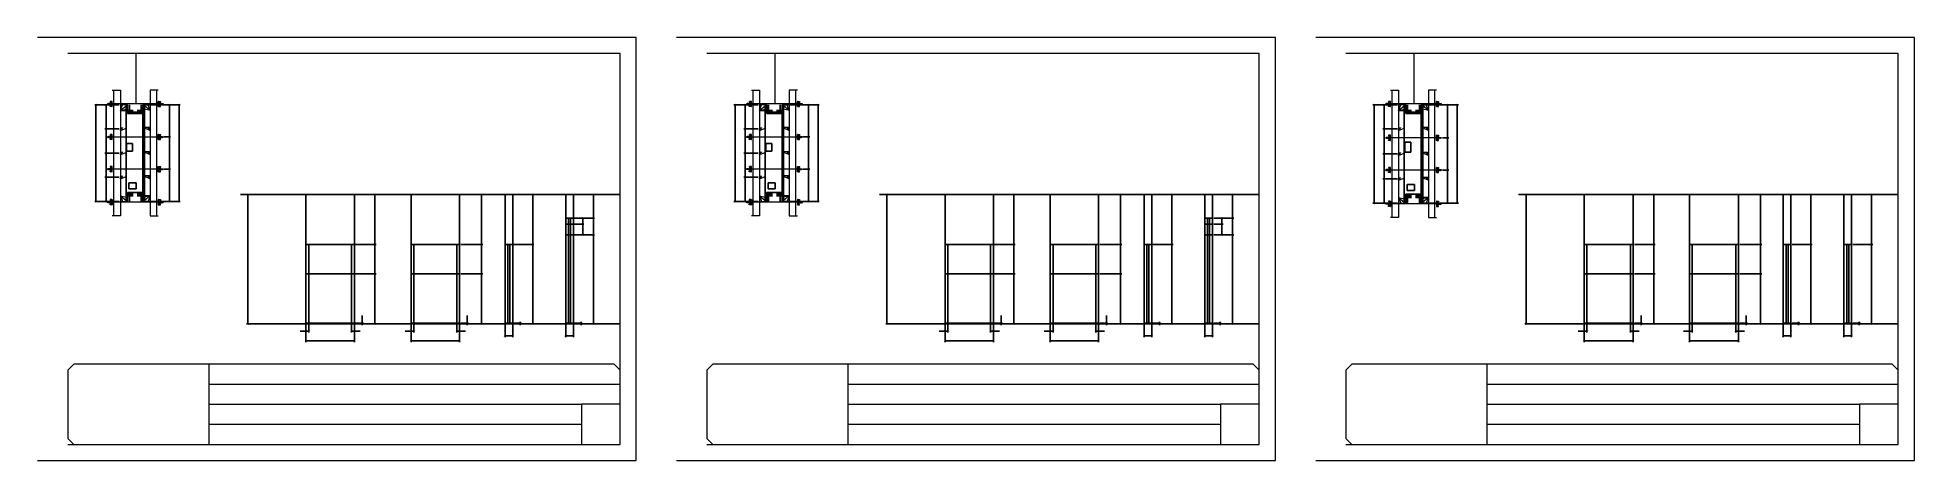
# Model space of a CAD drawing. Header units: metres. Extents: x 4341 to 8996, y 8403 to 9453.
import ezdxf

# ---------------------------------------------------------------- set-up
doc = ezdxf.new("R2010")
doc.units = ezdxf.units.M
for name, color, linetype in [('CHAPA', 7, 'Continuous'), ('COTA', 7, 'Continuous'), ('Hachura', 7, 'Continuous'), ('Madeira', 7, 'Continuous'), ('NIVEL 2° PAV.', 7, 'Continuous'), ('Nível', 7, 'Continuous'), ('Painéis', 7, 'Continuous'), ('Perfil Metálico', 7, 'Continuous'), ('SARR_2.2x7', 7, 'Continuous'), ('SARRAFO', 7, 'Continuous'), ('SARRAFO DE PRESSAO', 7, 'Continuous'), ('Texto Seção', 7, 'Continuous')]:
    doc.layers.add(name, color=color, linetype=linetype)

msp = doc.modelspace()

# ---------------------------------------------------------------- linework, layer by layer
at = {"layer": 'CHAPA', "color": 1, "lineweight": 25}
for points in [[(4564.7, 9285.8), (4560.7, 9285.8), (4560.7, 9045.8), (4564.7, 9045.8)], [(4564.7, 9285.8), (4560.7, 9285.8), (4560.7, 9045.8), (4564.7, 9045.8)], [(4602.7, 9263.8), (4602.7, 9267.4), (4564.7, 9267.4), (4564.7, 9263.8)], [(4602.7, 9263.8), (4602.7, 9267.4), (4564.7, 9267.4), (4564.7, 9263.8)], [(4602.7, 9285.8), (4606.7, 9285.8), (4606.7, 9045.8), (4602.7, 9045.8)], [(4602.7, 9285.8), (4606.7, 9285.8), (4606.7, 9045.8), (4602.7, 9045.8)], [(6149.7, 9285.8), (6145.7, 9285.8), (6145.7, 9045.8), (6149.7, 9045.8)], [(6149.7, 9285.8), (6145.7, 9285.8), (6145.7, 9045.8), (6149.7, 9045.8)], [(6187.7, 9263.8), (6187.7, 9267.4), (6149.7, 9267.4), (6149.7, 9263.8)], [(6187.7, 9263.8), (6187.7, 9267.4), (6149.7, 9267.4), (6149.7, 9263.8)], [(6187.7, 9285.8), (6191.7, 9285.8), (6191.7, 9045.8), (6187.7, 9045.8)], [(6187.7, 9285.8), (6191.7, 9285.8), (6191.7, 9045.8), (6187.7, 9045.8)], [(7734.7, 9285.8), (7730.7, 9285.8), (7730.7, 9041.8), (7734.7, 9041.8)], [(7734.7, 9285.8), (7730.7, 9285.8), (7730.7, 9041.8), (7734.7, 9041.8)], [(7772.7, 9263.8), (7772.7, 9267.4), (7734.7, 9267.4), (7734.7, 9263.8)], [(7772.7, 9263.8), (7772.7, 9267.4), (7734.7, 9267.4), (7734.7, 9263.8)], [(7772.7, 9285.8), (7776.7, 9285.8), (7776.7, 9041.8), (7772.7, 9041.8)], [(7772.7, 9285.8), (7776.7, 9285.8), (7776.7, 9041.8), (7772.7, 9041.8)], [(4602.7, 9064.2), (4602.7, 9067.8), (4564.7, 9067.8), (4564.7, 9064.2)], [(4602.7, 9064.2), (4602.7, 9067.8), (4564.7, 9067.8), (4564.7, 9064.2)], [(6187.7, 9064.2), (6187.7, 9067.8), (6149.7, 9067.8), (6149.7, 9064.2)], [(6187.7, 9064.2), (6187.7, 9067.8), (6149.7, 9067.8), (6149.7, 9064.2)], [(7772.7, 9060.2), (7772.7, 9063.8), (7734.7, 9063.8), (7734.7, 9060.2)], [(7772.7, 9060.2), (7772.7, 9063.8), (7734.7, 9063.8), (7734.7, 9060.2)]]:
    msp.add_lwpolyline(points, dxfattribs=at)
at = {"layer": 'COTA', "color": 241, "lineweight": 25}
for p, q in [((4543.7, 9285.8), (4483.1, 9285.8)), ((4486.1, 9045.8), (4486.1, 9285.8)), ((4543.7, 9285.8), (4508.1, 9285.8)), ((4511.1, 9285.8), (4511.1, 9225.8)), ((4609.7, 9285.8), (4695.1, 9285.8)), ((4643.7, 9285.8), (4671.4, 9285.8)), ((4668.4, 9285.8), (4668.4, 9205.9)), ((4692.1, 9045.8), (4692.1, 9285.8)), ((6128.7, 9285.8), (6068.1, 9285.8)), ((6071.1, 9045.8), (6071.1, 9285.8)), ((6128.7, 9285.8), (6093.1, 9285.8)), ((6096.1, 9285.8), (6096.1, 9225.8)), ((6194.7, 9285.8), (6280.1, 9285.8)), ((6228.7, 9285.8), (6256.4, 9285.8)), ((6253.4, 9285.8), (6253.4, 9205.9)), ((6277.1, 9045.8), (6277.1, 9285.8)), ((7713.7, 9285.8), (7653.1, 9285.8)), ((7656.1, 9041.8), (7656.1, 9285.8)), ((7713.7, 9285.8), (7678.1, 9285.8)), ((7681.1, 9285.8), (7681.1, 9225.8)), ((7779.7, 9285.8), (7865.1, 9285.8)), ((7813.7, 9285.8), (7841.4, 9285.8)), ((7838.4, 9285.8), (7838.4, 9203.9)), ((7862.1, 9041.8), (7862.1, 9285.8)), ((4543.7, 9225.8), (4508.1, 9225.8)), ((4543.7, 9225.8), (4508.1, 9225.8)), ((4511.1, 9225.8), (4511.1, 9165.8)), ((6128.7, 9225.8), (6093.1, 9225.8)), ((6128.7, 9225.8), (6093.1, 9225.8)), ((6096.1, 9225.8), (6096.1, 9165.8)), ((7713.7, 9225.8), (7678.1, 9225.8)), ((7713.7, 9225.8), (7678.1, 9225.8)), ((7681.1, 9225.8), (7681.1, 9163.8)), ((4655.5, 9205.9), (4671.4, 9205.9)), ((4655.5, 9205.9), (4671.4, 9205.9)), ((4668.4, 9205.9), (4668.4, 9125.9)), ((6240.5, 9205.9), (6256.4, 9205.9)), ((6240.5, 9205.9), (6256.4, 9205.9)), ((6253.4, 9205.9), (6253.4, 9125.9)), ((7825.5, 9203.9), (7841.4, 9203.9)), ((7825.5, 9203.9), (7841.4, 9203.9)), ((7838.4, 9203.9), (7838.4, 9123.9)), ((4543.7, 9165.8), (4508.1, 9165.8)), ((4543.7, 9165.8), (4508.1, 9165.8)), ((4511.1, 9105.8), (4511.1, 9165.8)), ((4655.5, 9125.9), (4671.4, 9125.9)), ((4655.5, 9125.9), (4671.4, 9125.9)), ((4668.4, 9045.8), (4668.4, 9125.9)), ((6128.7, 9165.8), (6093.1, 9165.8)), ((6128.7, 9165.8), (6093.1, 9165.8)), ((6096.1, 9105.8), (6096.1, 9165.8)), ((6240.5, 9125.9), (6256.4, 9125.9)), ((6240.5, 9125.9), (6256.4, 9125.9)), ((6253.4, 9045.8), (6253.4, 9125.9)), ((7713.7, 9163.8), (7678.1, 9163.8)), ((7713.7, 9163.8), (7678.1, 9163.8)), ((7681.1, 9101.8), (7681.1, 9163.8)), ((7825.5, 9123.9), (7841.4, 9123.9)), ((7825.5, 9123.9), (7841.4, 9123.9)), ((7838.4, 9041.8), (7838.4, 9123.9)), ((4543.7, 9105.8), (4508.1, 9105.8)), ((4543.7, 9105.8), (4508.1, 9105.8)), ((4511.1, 9105.8), (4511.1, 9045.8)), ((6128.7, 9105.8), (6093.1, 9105.8)), ((6128.7, 9105.8), (6093.1, 9105.8)), ((6096.1, 9105.8), (6096.1, 9045.8)), ((7713.7, 9101.8), (7678.1, 9101.8)), ((7713.7, 9101.8), (7678.1, 9101.8)), ((7681.1, 9101.8), (7681.1, 9041.8)), ((4543.7, 9045.8), (4483.1, 9045.8)), ((4543.7, 9045.8), (4508.1, 9045.8)), ((4609.7, 9045.8), (4695.1, 9045.8)), ((4643.7, 9045.8), (4671.4, 9045.8)), ((5127, 9063.1), (5007, 9063.1)), ((5007, 8939.1), (5007, 9063.1)), ((5127, 8939.1), (5127, 9063.1)), ((5387.9, 9063.1), (5267.9, 9063.1)), ((5267.9, 8939.1), (5267.9, 9063.1)), ((5387.9, 8939.1), (5387.9, 9063.1)), ((6128.7, 9045.8), (6068.1, 9045.8)), ((6128.7, 9045.8), (6093.1, 9045.8)), ((6194.7, 9045.8), (6280.1, 9045.8)), ((6228.7, 9045.8), (6256.4, 9045.8)), ((6712, 9063.1), (6592, 9063.1)), ((6592, 8939.1), (6592, 9063.1)), ((6712, 8939.1), (6712, 9063.1)), ((6972.9, 9063.1), (6852.9, 9063.1)), ((6852.9, 8939.1), (6852.9, 9063.1)), ((6972.9, 8939.1), (6972.9, 9063.1)), ((7713.7, 9041.8), (7653.1, 9041.8)), ((7713.7, 9041.8), (7678.1, 9041.8)), ((7779.7, 9041.8), (7865.1, 9041.8)), ((7813.7, 9041.8), (7841.4, 9041.8)), ((8299, 9063.1), (8177, 9063.1)), ((8177, 8939.1), (8177, 9063.1)), ((8299, 8939.1), (8299, 9063.1)), ((8559.9, 9063.1), (8437.9, 9063.1)), ((8437.9, 8939.1), (8437.9, 9063.1)), ((8559.9, 8939.1), (8559.9, 9063.1))]:
    msp.add_line(p, q, dxfattribs=at)
at = {"layer": 'COTA', "color": 0, "lineweight": 25}
for p, q in [((4487.6, 9284.3), (4484.6, 9287.3)), ((4512.6, 9284.3), (4509.6, 9287.3)), ((4669.9, 9284.3), (4666.9, 9287.3)), ((4693.6, 9284.3), (4690.6, 9287.3)), ((6072.6, 9284.3), (6069.6, 9287.3)), ((6097.6, 9284.3), (6094.6, 9287.3)), ((6254.9, 9284.3), (6251.9, 9287.3)), ((6278.6, 9284.3), (6275.6, 9287.3)), ((7657.6, 9284.3), (7654.6, 9287.3)), ((7682.6, 9284.3), (7679.6, 9287.3)), ((7839.9, 9284.3), (7836.9, 9287.3)), ((7863.6, 9284.3), (7860.6, 9287.3)), ((4509.6, 9227.3), (4512.6, 9224.3)), ((4512.6, 9224.3), (4509.6, 9227.3)), ((6094.6, 9227.3), (6097.6, 9224.3)), ((6097.6, 9224.3), (6094.6, 9227.3)), ((7679.6, 9227.3), (7682.6, 9224.3)), ((7682.6, 9224.3), (7679.6, 9227.3)), ((4666.9, 9207.4), (4669.9, 9204.4)), ((4669.9, 9204.4), (4666.9, 9207.4)), ((6251.9, 9207.4), (6254.9, 9204.4)), ((6254.9, 9204.4), (6251.9, 9207.4)), ((7836.9, 9205.4), (7839.9, 9202.4)), ((7839.9, 9202.4), (7836.9, 9205.4)), ((4509.6, 9167.3), (4512.6, 9164.3)), ((4512.6, 9164.3), (4509.6, 9167.3)), ((4669.9, 9124.4), (4666.9, 9127.4)), ((4666.9, 9127.4), (4669.9, 9124.4)), ((6094.6, 9167.3), (6097.6, 9164.3)), ((6097.6, 9164.3), (6094.6, 9167.3)), ((6254.9, 9124.4), (6251.9, 9127.4)), ((6251.9, 9127.4), (6254.9, 9124.4)), ((7679.6, 9165.3), (7682.6, 9162.3)), ((7682.6, 9162.3), (7679.6, 9165.3)), ((7839.9, 9122.4), (7836.9, 9125.4)), ((7836.9, 9125.4), (7839.9, 9122.4)), ((4512.6, 9104.3), (4509.6, 9107.3)), ((4509.6, 9107.3), (4512.6, 9104.3)), ((6097.6, 9104.3), (6094.6, 9107.3)), ((6094.6, 9107.3), (6097.6, 9104.3)), ((7682.6, 9100.3), (7679.6, 9103.3)), ((7679.6, 9103.3), (7682.6, 9100.3)), ((4484.6, 9047.3), (4487.6, 9044.3)), ((4509.6, 9047.3), (4512.6, 9044.3)), ((4666.9, 9047.3), (4669.9, 9044.3)), ((4690.6, 9047.3), (4693.6, 9044.3)), ((5179.3, 9061.6), (5176.3, 9064.6)), ((5443.9, 9061.6), (5440.9, 9064.6)), ((5570.9, 9061.6), (5567.9, 9064.6)), ((5721.4, 9061.6), (5718.4, 9064.6)), ((6069.6, 9047.3), (6072.6, 9044.3)), ((6094.6, 9047.3), (6097.6, 9044.3)), ((6251.9, 9047.3), (6254.9, 9044.3)), ((6275.6, 9047.3), (6278.6, 9044.3)), ((6764.3, 9061.6), (6761.3, 9064.6)), ((7028.9, 9061.6), (7025.9, 9064.6)), ((7155.9, 9061.6), (7152.9, 9064.6)), ((7306.4, 9061.6), (7303.4, 9064.6)), ((7654.6, 9043.3), (7657.6, 9040.3)), ((7679.6, 9043.3), (7682.6, 9040.3)), ((7836.9, 9043.3), (7839.9, 9040.3)), ((7860.6, 9043.3), (7863.6, 9040.3)), ((8351.3, 9061.6), (8348.3, 9064.6)), ((8615.9, 9061.6), (8612.9, 9064.6)), ((8740.9, 9061.6), (8737.9, 9064.6)), ((8891.4, 9061.6), (8888.4, 9064.6)), ((5718.4, 9005.6), (5721.4, 9002.6)), ((7303.4, 9005.6), (7306.4, 9002.6)), ((5179.3, 8937.6), (5176.3, 8940.6)), ((5176.3, 8940.6), (5179.3, 8937.6)), ((5443.9, 8937.6), (5440.9, 8940.6)), ((5440.9, 8940.6), (5443.9, 8937.6)), ((5567.9, 8940.6), (5570.9, 8937.6)), ((5570.9, 8937.6), (5567.9, 8940.6)), ((5721.4, 8961.6), (5718.4, 8964.6)), ((6764.3, 8937.6), (6761.3, 8940.6)), ((6761.3, 8940.6), (6764.3, 8937.6)), ((7028.9, 8937.6), (7025.9, 8940.6)), ((7025.9, 8940.6), (7028.9, 8937.6)), ((7152.9, 8940.6), (7155.9, 8937.6)), ((7155.9, 8937.6), (7152.9, 8940.6)), ((7306.4, 8961.6), (7303.4, 8964.6)), ((8351.3, 8937.6), (8348.3, 8940.6)), ((8348.3, 8940.6), (8351.3, 8937.6)), ((8615.9, 8937.6), (8612.9, 8940.6)), ((8612.9, 8940.6), (8615.9, 8937.6)), ((8737.9, 8940.6), (8740.9, 8937.6)), ((8740.9, 8937.6), (8737.9, 8940.6)), ((8888.4, 8940.6), (8891.4, 8937.6)), ((8891.4, 8937.6), (8888.4, 8940.6)), ((5179.3, 8864.6), (5176.3, 8867.6)), ((5176.3, 8867.6), (5179.3, 8864.6)), ((5443.9, 8864.6), (5440.9, 8867.6)), ((5440.9, 8867.6), (5443.9, 8864.6)), ((6764.3, 8864.6), (6761.3, 8867.6)), ((6761.3, 8867.6), (6764.3, 8864.6)), ((7028.9, 8864.6), (7025.9, 8867.6)), ((7025.9, 8867.6), (7028.9, 8864.6)), ((8351.3, 8864.6), (8348.3, 8867.6)), ((8348.3, 8867.6), (8351.3, 8864.6)), ((8615.9, 8864.6), (8612.9, 8867.6)), ((8612.9, 8867.6), (8615.9, 8864.6)), ((5008.5, 8725.1), (5005.5, 8722.1)), ((5012.5, 8722.1), (5015.5, 8725.1)), ((5121.5, 8725.1), (5118.5, 8722.1)), ((5125.5, 8722.1), (5128.5, 8725.1)), ((5144.8, 8745.6), (5147.8, 8742.6)), ((5147.8, 8740.6), (5144.8, 8743.6)), ((5176.3, 8743.6), (5179.3, 8740.6)), ((5269.4, 8725.1), (5266.4, 8722.1)), ((5273.4, 8722.1), (5276.4, 8725.1)), ((5382.4, 8725.1), (5379.4, 8722.1)), ((5386.4, 8722.1), (5389.4, 8725.1)), ((5405.6, 8745.6), (5408.6, 8742.6)), ((5408.6, 8740.6), (5405.6, 8743.6)), ((5440.9, 8743.6), (5443.9, 8740.6)), ((5502.2, 8713.7), (5499.2, 8710.7)), ((5518.2, 8710.7), (5521.2, 8713.7)), ((5537.1, 8745.6), (5540.1, 8742.6)), ((5540.1, 8740.6), (5537.1, 8743.6)), ((5567.9, 8743.6), (5570.9, 8740.6)), ((5652.7, 8713.7), (5649.7, 8710.7)), ((5668.7, 8710.7), (5671.7, 8713.7)), ((5687.6, 8745.6), (5690.6, 8742.6)), ((5690.6, 8740.6), (5687.6, 8743.6)), ((5718.4, 8743.6), (5721.4, 8740.6)), ((6593.5, 8725.1), (6590.5, 8722.1)), ((6597.5, 8722.1), (6600.5, 8725.1)), ((6706.5, 8725.1), (6703.5, 8722.1)), ((6710.5, 8722.1), (6713.5, 8725.1)), ((6729.8, 8745.6), (6732.8, 8742.6)), ((6732.8, 8740.6), (6729.8, 8743.6)), ((6761.3, 8743.6), (6764.3, 8740.6)), ((6854.4, 8725.1), (6851.4, 8722.1)), ((6858.4, 8722.1), (6861.4, 8725.1)), ((6967.4, 8725.1), (6964.4, 8722.1)), ((6971.4, 8722.1), (6974.4, 8725.1)), ((6990.6, 8745.6), (6993.6, 8742.6)), ((6993.6, 8740.6), (6990.6, 8743.6)), ((7025.9, 8743.6), (7028.9, 8740.6)), ((7087.2, 8713.7), (7084.2, 8710.7)), ((7103.2, 8710.7), (7106.2, 8713.7)), ((7122.1, 8745.6), (7125.1, 8742.6)), ((7125.1, 8740.6), (7122.1, 8743.6)), ((7152.9, 8743.6), (7155.9, 8740.6)), ((7237.7, 8713.7), (7234.7, 8710.7)), ((7253.7, 8710.7), (7256.7, 8713.7)), ((7272.6, 8745.6), (7275.6, 8742.6)), ((7275.6, 8740.6), (7272.6, 8743.6)), ((7303.4, 8743.6), (7306.4, 8740.6)), ((8178.5, 8725.1), (8175.5, 8722.1)), ((8182.5, 8722.1), (8185.5, 8725.1)), ((8293.5, 8725.1), (8290.5, 8722.1)), ((8297.5, 8722.1), (8300.5, 8725.1)), ((8316.8, 8745.6), (8319.8, 8742.6)), ((8319.8, 8740.6), (8316.8, 8743.6)), ((8348.3, 8743.6), (8351.3, 8740.6)), ((8439.4, 8725.1), (8436.4, 8722.1)), ((8443.4, 8722.1), (8446.4, 8725.1)), ((8554.4, 8725.1), (8551.4, 8722.1)), ((8558.4, 8722.1), (8561.4, 8725.1)), ((8577.6, 8745.6), (8580.6, 8742.6)), ((8580.6, 8740.6), (8577.6, 8743.6)), ((8612.9, 8743.6), (8615.9, 8740.6)), ((8672.2, 8713.7), (8669.2, 8710.7)), ((8688.2, 8710.7), (8691.2, 8713.7)), ((8707.1, 8745.6), (8710.1, 8742.6)), ((8710.1, 8740.6), (8707.1, 8743.6)), ((8737.9, 8743.6), (8740.9, 8740.6)), ((8822.7, 8713.7), (8819.7, 8710.7)), ((8838.7, 8710.7), (8841.7, 8713.7)), ((8857.6, 8745.6), (8860.6, 8742.6)), ((8860.6, 8740.6), (8857.6, 8743.6)), ((8888.4, 8743.6), (8891.4, 8740.6)), ((5008.5, 8701), (5005.5, 8698)), ((5125.5, 8698), (5128.5, 8701)), ((5269.4, 8701), (5266.4, 8698)), ((5386.4, 8698), (5389.4, 8701)), ((6593.5, 8701), (6590.5, 8698)), ((6710.5, 8698), (6713.5, 8701)), ((6854.4, 8701), (6851.4, 8698)), ((6971.4, 8698), (6974.4, 8701)), ((8178.5, 8701), (8175.5, 8698)), ((8297.5, 8698), (8300.5, 8701)), ((8439.4, 8701), (8436.4, 8698)), ((8558.4, 8698), (8561.4, 8701))]:
    msp.add_line(p, q, dxfattribs=at)
at = {"layer": 'COTA', "color": 180, "lineweight": 25}
for p, q in [((4577.1, 9190), (4562.1, 9190)), ((4562.1, 9190), (4562.1, 9170.7)), ((4562.1, 9170.7), (4577.1, 9170.7)), ((4577.1, 9170.7), (4577.1, 9190)), ((6162.1, 9190), (6147.1, 9190)), ((6147.1, 9190), (6147.1, 9170.7)), ((6147.1, 9170.7), (6162.1, 9170.7)), ((6162.1, 9170.7), (6162.1, 9190)), ((7747.1, 9192.9), (7732.1, 9192.9)), ((7732.1, 9192.9), (7732.1, 9167.9)), ((7747.1, 9167.9), (7747.1, 9192.9)), ((7732.1, 9167.9), (7747.1, 9167.9)), ((4585.9, 9091.8), (4567.9, 9091.8)), ((4567.9, 9091.8), (4567.9, 9076.8)), ((4585.9, 9076.8), (4585.9, 9091.8)), ((6170.9, 9091.8), (6152.9, 9091.8)), ((6152.9, 9091.8), (6152.9, 9076.8)), ((6170.9, 9076.8), (6170.9, 9091.8)), ((7755.9, 9087.8), (7737.9, 9087.8)), ((7737.9, 9087.8), (7737.9, 9072.8)), ((7755.9, 9072.8), (7755.9, 9087.8)), ((4567.9, 9076.8), (4585.9, 9076.8)), ((6152.9, 9076.8), (6170.9, 9076.8)), ((7737.9, 9072.8), (7755.9, 9072.8))]:
    msp.add_line(p, q, dxfattribs=at)
at = {"layer": 'COTA', "color": 4, "lineweight": 25}
for p, q in [((5130, 9063.1), (5180.8, 9063.1)), ((5177.8, 8939.1), (5177.8, 9063.1)), ((5390.9, 9063.1), (5445.4, 9063.1)), ((5442.4, 8939.1), (5442.4, 9063.1)), ((5522.7, 9063.1), (5572.4, 9063.1)), ((5569.4, 8939.1), (5569.4, 9063.1)), ((5673.2, 9063.1), (5722.9, 9063.1)), ((5719.9, 9004.1), (5719.9, 9063.1)), ((6715, 9063.1), (6765.8, 9063.1)), ((6762.8, 8939.1), (6762.8, 9063.1)), ((6975.9, 9063.1), (7030.4, 9063.1)), ((7027.4, 8939.1), (7027.4, 9063.1)), ((7107.7, 9063.1), (7157.4, 9063.1)), ((7154.4, 8939.1), (7154.4, 9063.1)), ((7258.2, 9063.1), (7307.9, 9063.1)), ((7304.9, 9004.1), (7304.9, 9063.1)), ((8302, 9063.1), (8352.8, 9063.1)), ((8349.8, 8939.1), (8349.8, 9063.1)), ((8562.9, 9063.1), (8617.4, 9063.1)), ((8614.4, 8939.1), (8614.4, 9063.1)), ((8692.7, 9063.1), (8742.4, 9063.1)), ((8739.4, 8939.1), (8739.4, 9063.1)), ((8843.2, 9063.1), (8892.9, 9063.1)), ((8889.9, 8939.1), (8889.9, 9063.1)), ((5673.2, 9004.1), (5722.9, 9004.1)), ((7258.2, 9004.1), (7307.9, 9004.1)), ((5130, 8939.1), (5180.8, 8939.1)), ((5130, 8939.1), (5180.8, 8939.1)), ((5177.8, 8866.1), (5177.8, 8939.1)), ((5390.9, 8939.1), (5445.4, 8939.1)), ((5390.9, 8939.1), (5445.4, 8939.1)), ((5442.4, 8866.1), (5442.4, 8939.1)), ((5522.7, 8939.1), (5572.4, 8939.1)), ((5522.7, 8939.1), (5572.4, 8939.1)), ((5569.4, 8742.1), (5569.4, 8939.1)), ((5673.2, 8963.1), (5722.9, 8963.1)), ((5719.9, 8742.1), (5719.9, 8963.1)), ((6715, 8939.1), (6765.8, 8939.1)), ((6715, 8939.1), (6765.8, 8939.1)), ((6762.8, 8866.1), (6762.8, 8939.1)), ((6975.9, 8939.1), (7030.4, 8939.1)), ((6975.9, 8939.1), (7030.4, 8939.1)), ((7027.4, 8866.1), (7027.4, 8939.1)), ((7107.7, 8939.1), (7157.4, 8939.1)), ((7107.7, 8939.1), (7157.4, 8939.1)), ((7154.4, 8742.1), (7154.4, 8939.1)), ((7258.2, 8963.1), (7307.9, 8963.1)), ((7304.9, 8742.1), (7304.9, 8963.1)), ((8302, 8939.1), (8352.8, 8939.1)), ((8302, 8939.1), (8352.8, 8939.1)), ((8349.8, 8866.1), (8349.8, 8939.1)), ((8562.9, 8939.1), (8617.4, 8939.1)), ((8562.9, 8939.1), (8617.4, 8939.1)), ((8614.4, 8866.1), (8614.4, 8939.1)), ((8692.7, 8939.1), (8742.4, 8939.1)), ((8692.7, 8939.1), (8742.4, 8939.1)), ((8739.4, 8742.1), (8739.4, 8939.1)), ((8843.2, 8939.1), (8892.9, 8939.1)), ((8843.2, 8939.1), (8892.9, 8939.1)), ((8889.9, 8742.1), (8889.9, 8939.1)), ((5130, 8866.1), (5180.8, 8866.1)), ((5130, 8866.1), (5180.8, 8866.1)), ((5177.8, 8742.1), (5177.8, 8866.1)), ((5390.9, 8866.1), (5445.4, 8866.1)), ((5390.9, 8866.1), (5445.4, 8866.1)), ((5442.4, 8742.1), (5442.4, 8866.1)), ((6715, 8866.1), (6765.8, 8866.1)), ((6715, 8866.1), (6765.8, 8866.1)), ((6762.8, 8742.1), (6762.8, 8866.1)), ((6975.9, 8866.1), (7030.4, 8866.1)), ((6975.9, 8866.1), (7030.4, 8866.1)), ((7027.4, 8742.1), (7027.4, 8866.1)), ((8302, 8866.1), (8352.8, 8866.1)), ((8302, 8866.1), (8352.8, 8866.1)), ((8349.8, 8742.1), (8349.8, 8866.1)), ((8562.9, 8866.1), (8617.4, 8866.1)), ((8562.9, 8866.1), (8617.4, 8866.1)), ((8614.4, 8742.1), (8614.4, 8866.1)), ((5146.3, 8744.1), (5146.3, 8762.9)), ((5407.1, 8744.1), (5407.1, 8762.9)), ((6731.3, 8744.1), (6731.3, 8762.9)), ((6992.1, 8744.1), (6992.1, 8762.9)), ((8318.3, 8744.1), (8318.3, 8762.9)), ((8579.1, 8744.1), (8579.1, 8762.9)), ((5007, 8723.6), (4992.3, 8723.6)), ((5007, 8741.1), (5007, 8696.5)), ((5007, 8739.1), (5007, 8720.6)), ((5014, 8723.6), (5007, 8723.6)), ((5014, 8741.1), (5014, 8720.6)), ((5120, 8741.1), (5120, 8720.6)), ((5120, 8723.6), (5127, 8723.6)), ((5127, 8741.1), (5127, 8696.5)), ((5127, 8739.1), (5127, 8720.6)), ((5127, 8723.6), (5141.8, 8723.6)), ((5130, 8744.1), (5149.3, 8744.1)), ((5130, 8742.1), (5149.3, 8742.1)), ((5130, 8742.1), (5180.8, 8742.1)), ((5146.3, 8742.1), (5146.3, 8744.1)), ((5146.3, 8742.1), (5146.3, 8739.1)), ((5267.9, 8723.6), (5253.2, 8723.6)), ((5267.9, 8741.1), (5267.9, 8696.5)), ((5267.9, 8739.1), (5267.9, 8720.6)), ((5274.9, 8723.6), (5267.9, 8723.6)), ((5274.9, 8741.1), (5274.9, 8720.6)), ((5380.9, 8741.1), (5380.9, 8720.6)), ((5380.9, 8723.6), (5387.9, 8723.6)), ((5387.9, 8741.1), (5387.9, 8696.5)), ((5387.9, 8739.1), (5387.9, 8720.6)), ((5387.9, 8723.6), (5402.6, 8723.6)), ((5390.9, 8744.1), (5410.1, 8744.1)), ((5390.9, 8742.1), (5410.1, 8742.1)), ((5390.9, 8742.1), (5445.4, 8742.1)), ((5407.1, 8742.1), (5407.1, 8744.1)), ((5407.1, 8742.1), (5407.1, 8739.1)), ((5500.7, 8741.1), (5500.7, 8709.2)), ((5500.7, 8712.2), (5519.7, 8712.2)), ((5519.7, 8741.1), (5519.7, 8709.2)), ((5522.7, 8744.1), (5541.6, 8744.1)), ((5522.7, 8742.1), (5541.6, 8742.1)), ((5522.7, 8742.1), (5572.4, 8742.1)), ((5538.6, 8744.1), (5538.6, 8747.1)), ((5538.6, 8742.1), (5538.6, 8744.1)), ((5538.6, 8742.1), (5538.6, 8739.1)), ((5651.2, 8741.1), (5651.2, 8709.2)), ((5651.2, 8712.2), (5670.2, 8712.2)), ((5670.2, 8741.1), (5670.2, 8709.2)), ((5673.2, 8744.1), (5692.1, 8744.1)), ((5673.2, 8742.1), (5692.1, 8742.1)), ((5673.2, 8742.1), (5722.9, 8742.1)), ((5689.1, 8744.1), (5689.1, 8747.1)), ((5689.1, 8742.1), (5689.1, 8744.1)), ((5689.1, 8742.1), (5689.1, 8739.1)), ((6592, 8723.6), (6577.3, 8723.6)), ((6592, 8741.1), (6592, 8696.5)), ((6592, 8739.1), (6592, 8720.6)), ((6599, 8723.6), (6592, 8723.6)), ((6599, 8741.1), (6599, 8720.6)), ((6705, 8741.1), (6705, 8720.6)), ((6705, 8723.6), (6712, 8723.6)), ((6712, 8741.1), (6712, 8696.5)), ((6712, 8739.1), (6712, 8720.6)), ((6712, 8723.6), (6726.8, 8723.6)), ((6715, 8744.1), (6734.3, 8744.1)), ((6715, 8742.1), (6734.3, 8742.1)), ((6715, 8742.1), (6765.8, 8742.1)), ((6731.3, 8742.1), (6731.3, 8744.1)), ((6731.3, 8742.1), (6731.3, 8739.1)), ((6852.9, 8723.6), (6838.2, 8723.6)), ((6852.9, 8741.1), (6852.9, 8696.5)), ((6852.9, 8739.1), (6852.9, 8720.6)), ((6859.9, 8723.6), (6852.9, 8723.6)), ((6859.9, 8741.1), (6859.9, 8720.6)), ((6965.9, 8741.1), (6965.9, 8720.6)), ((6965.9, 8723.6), (6972.9, 8723.6)), ((6972.9, 8741.1), (6972.9, 8696.5)), ((6972.9, 8739.1), (6972.9, 8720.6)), ((6972.9, 8723.6), (6987.6, 8723.6)), ((6975.9, 8744.1), (6995.1, 8744.1)), ((6975.9, 8742.1), (6995.1, 8742.1)), ((6975.9, 8742.1), (7030.4, 8742.1)), ((6992.1, 8742.1), (6992.1, 8744.1)), ((6992.1, 8742.1), (6992.1, 8739.1)), ((7085.7, 8741.1), (7085.7, 8709.2)), ((7085.7, 8712.2), (7104.7, 8712.2)), ((7104.7, 8741.1), (7104.7, 8709.2)), ((7107.7, 8744.1), (7126.6, 8744.1)), ((7107.7, 8742.1), (7126.6, 8742.1)), ((7107.7, 8742.1), (7157.4, 8742.1)), ((7123.6, 8744.1), (7123.6, 8747.1)), ((7123.6, 8742.1), (7123.6, 8744.1)), ((7123.6, 8742.1), (7123.6, 8739.1)), ((7236.2, 8741.1), (7236.2, 8709.2)), ((7236.2, 8712.2), (7255.2, 8712.2)), ((7255.2, 8741.1), (7255.2, 8709.2)), ((7258.2, 8744.1), (7277.1, 8744.1)), ((7258.2, 8742.1), (7277.1, 8742.1)), ((7258.2, 8742.1), (7307.9, 8742.1)), ((7274.1, 8744.1), (7274.1, 8747.1)), ((7274.1, 8742.1), (7274.1, 8744.1)), ((7274.1, 8742.1), (7274.1, 8739.1)), ((8177, 8723.6), (8162.3, 8723.6)), ((8177, 8741.1), (8177, 8696.5)), ((8177, 8739.1), (8177, 8720.6)), ((8184, 8723.6), (8177, 8723.6)), ((8184, 8741.1), (8184, 8720.6)), ((8292, 8741.1), (8292, 8720.6)), ((8292, 8723.6), (8299, 8723.6)), ((8299, 8741.1), (8299, 8696.5)), ((8299, 8739.1), (8299, 8720.6)), ((8299, 8723.6), (8313.8, 8723.6)), ((8302, 8744.1), (8321.3, 8744.1)), ((8302, 8742.1), (8321.3, 8742.1)), ((8302, 8742.1), (8352.8, 8742.1)), ((8318.3, 8742.1), (8318.3, 8744.1)), ((8318.3, 8742.1), (8318.3, 8739.1)), ((8437.9, 8723.6), (8423.2, 8723.6)), ((8437.9, 8741.1), (8437.9, 8696.5)), ((8437.9, 8739.1), (8437.9, 8720.6)), ((8444.9, 8723.6), (8437.9, 8723.6)), ((8444.9, 8741.1), (8444.9, 8720.6)), ((8552.9, 8741.1), (8552.9, 8720.6)), ((8552.9, 8723.6), (8559.9, 8723.6)), ((8559.9, 8741.1), (8559.9, 8696.5)), ((8559.9, 8739.1), (8559.9, 8720.6)), ((8559.9, 8723.6), (8574.6, 8723.6)), ((8562.9, 8744.1), (8582.1, 8744.1)), ((8562.9, 8742.1), (8582.1, 8742.1)), ((8562.9, 8742.1), (8617.4, 8742.1)), ((8579.1, 8742.1), (8579.1, 8744.1)), ((8579.1, 8742.1), (8579.1, 8739.1)), ((8670.7, 8741.1), (8670.7, 8709.2)), ((8670.7, 8712.2), (8689.7, 8712.2)), ((8689.7, 8741.1), (8689.7, 8709.2)), ((8692.7, 8744.1), (8711.6, 8744.1)), ((8692.7, 8742.1), (8711.6, 8742.1)), ((8692.7, 8742.1), (8742.4, 8742.1)), ((8708.6, 8744.1), (8708.6, 8747.1)), ((8708.6, 8742.1), (8708.6, 8744.1)), ((8708.6, 8742.1), (8708.6, 8739.1)), ((8821.2, 8741.1), (8821.2, 8709.2)), ((8821.2, 8712.2), (8840.2, 8712.2)), ((8840.2, 8741.1), (8840.2, 8709.2)), ((8843.2, 8744.1), (8862.1, 8744.1)), ((8843.2, 8742.1), (8862.1, 8742.1)), ((8843.2, 8742.1), (8892.9, 8742.1)), ((8859.1, 8744.1), (8859.1, 8747.1)), ((8859.1, 8742.1), (8859.1, 8744.1)), ((8859.1, 8742.1), (8859.1, 8739.1)), ((5127, 8699.5), (5007, 8699.5)), ((5387.9, 8699.5), (5267.9, 8699.5)), ((6712, 8699.5), (6592, 8699.5)), ((6972.9, 8699.5), (6852.9, 8699.5)), ((8299, 8699.5), (8177, 8699.5)), ((8559.9, 8699.5), (8437.9, 8699.5))]:
    msp.add_line(p, q, dxfattribs=at)
at = {"layer": 'COTA', "color": 241, "lineweight": 25}
for points in [[(5519.7, 8939.1), (5519.7, 9063.1), (5500.7, 9063.1), (5500.7, 8939.1)], [(5670.2, 9004.1), (5670.2, 9063.1), (5651.2, 9063.1), (5651.2, 9004.1)], [(7104.7, 8939.1), (7104.7, 9063.1), (7085.7, 9063.1), (7085.7, 8939.1)], [(7255.2, 9004.1), (7255.2, 9063.1), (7236.2, 9063.1), (7236.2, 9004.1)], [(8689.7, 8939.1), (8689.7, 9063.1), (8670.7, 9063.1), (8670.7, 8939.1)], [(8840.2, 8939.1), (8840.2, 9063.1), (8821.2, 9063.1), (8821.2, 8939.1)]]:
    msp.add_lwpolyline(points, dxfattribs=at)
at = {"layer": 'Hachura', "color": 0, "lineweight": 9}
for p, q in [((4515.2, 9288.8), (4514.9, 9288.5)), ((4514.9, 9288.5), (4514.9, 9287.2)), ((4515.2, 9286.9), (4514.9, 9287.2)), ((4515.5, 9288.8), (4515.2, 9288.8)), ((4515.2, 9286.9), (4515.2, 9288.8)), ((4515.9, 9286.9), (4515.2, 9288.2)), ((4515.8, 9286.8), (4515.2, 9287.9)), ((4515.2, 9287.4), (4515.6, 9286.8)), ((4515.2, 9287.2), (4515.3, 9286.9)), ((4515.5, 9288.8), (4516.5, 9286.9)), ((4515.5, 9288.8), (4516.5, 9286.9)), ((4515.6, 9288.9), (4516.7, 9286.8)), ((4516.9, 9286.8), (4515.9, 9288.9)), ((4515.9, 9286.9), (4516.5, 9286.9)), ((4516.7, 9288.8), (4516.1, 9288.8)), ((4517, 9286.9), (4516.1, 9288.8)), ((4516.7, 9288.8), (4517.7, 9286.9)), ((4516.8, 9288.9), (4517.9, 9286.8)), ((4518.1, 9286.8), (4517, 9288.9)), ((4517.7, 9286.9), (4517, 9286.9)), ((4517.9, 9288.8), (4517.2, 9288.8)), ((4518.2, 9286.9), (4517.2, 9288.8)), ((4517.4, 9288.8), (4517.2, 9288.8)), ((4517.9, 9288.8), (4518.8, 9286.9)), ((4518, 9288.9), (4519, 9286.8)), ((4519.3, 9286.8), (4518.2, 9288.9)), ((4518.4, 9286.9), (4518.2, 9286.9)), ((4519, 9288.8), (4518.4, 9288.8)), ((4519.3, 9286.9), (4518.4, 9288.8)), ((4518.4, 9286.9), (4518.8, 9286.9)), ((4519, 9288.8), (4520, 9286.9)), ((4519.3, 9286.9), (4520, 9286.9)), ((4520, 9287.7), (4519.4, 9288.9)), ((4520, 9287.9), (4519.5, 9288.8)), ((4520, 9288.8), (4519.5, 9288.8)), ((4520, 9286.1), (4520, 9289.5)), ((4520, 9289.5), (4523.2, 9289.5)), ((4520, 9288.5), (4523.2, 9288.5)), ((4520, 9286.9), (4523.2, 9286.9)), ((4523.2, 9286.1), (4520, 9286.1)), ((4520.1, 9286.1), (4520.1, 9289.5)), ((4521.5, 9294.3), (4521.5, 9292.6)), ((4521.5, 9292.6), (4523.7, 9292)), ((4521.5, 9283), (4523.7, 9283.6)), ((4521.5, 9281.4), (4521.5, 9283)), ((4525.8, 9281.4), (4521.5, 9281.4)), ((4526.7, 9294.3), (4521.6, 9294.3)), ((4523.2, 9289.7), (4523.2, 9285.9)), ((4525.8, 9289.7), (4523.2, 9289.7)), ((4523.2, 9285.9), (4523.2, 9286.1)), ((4523.2, 9285.9), (4523.2, 9286.1)), ((4523.2, 9285.9), (4525.8, 9285.9)), ((4525.8, 9288.1), (4523.8, 9288.1)), ((4523.8, 9287.6), (4525.8, 9287.6)), ((4524, 9291.7), (4524, 9289.7)), ((4524, 9283.9), (4524, 9285.9)), ((4525.8, 9294.3), (4525.8, 9281.4)), ((4525.8, 9294.3), (4525.8, 9289.1)), ((4525.8, 9294.1), (4526.7, 9294.1)), ((4525.8, 9293.9), (4526.7, 9293.9)), ((4525.8, 9293.6), (4526.7, 9293.6)), ((4525.8, 9293.1), (4526.7, 9293.1)), ((4525.8, 9292.3), (4526.7, 9292.3)), ((4525.8, 9290.9), (4526.7, 9290.9)), ((4525.8, 9287.8), (4525.8, 9289.7)), ((4525.8, 9289.1), (4525.8, 9288.5)), ((4525.8, 9287.8), (4526.7, 9287.8)), ((4525.8, 9284.8), (4526.7, 9284.8)), ((4525.8, 9283.4), (4526.7, 9283.4)), ((4525.8, 9282.5), (4526.7, 9282.5)), ((4525.8, 9282), (4526.7, 9282)), ((4525.8, 9281.7), (4526.7, 9281.7)), ((4525.8, 9281.5), (4526.7, 9281.5)), ((4525.8, 9281.4), (4526.7, 9281.4)), ((4526.1, 9288.8), (4525.9, 9288.8)), ((4525.9, 9286.8), (4526.4, 9286.8)), ((4526.5, 9288.8), (4526.1, 9288.8)), ((4526.7, 9281.4), (4526.7, 9294.3)), ((4526.7, 9282.3), (4526.7, 9290.1)), ((4640.7, 9281.4), (4640.7, 9294.3)), ((4640.7, 9294.3), (4645.8, 9294.3)), ((4641.6, 9294.1), (4640.7, 9294.1)), ((4641.6, 9293.9), (4640.7, 9293.9)), ((4641.6, 9293.6), (4640.7, 9293.6)), ((4641.6, 9293.1), (4640.7, 9293.1)), ((4641.6, 9292.3), (4640.7, 9292.3)), ((4641.6, 9290.9), (4640.7, 9290.9)), ((4640.7, 9282.3), (4640.7, 9290.1)), ((4641.6, 9287.8), (4640.7, 9287.8)), ((4641.6, 9284.8), (4640.7, 9284.8)), ((4641.6, 9283.4), (4640.7, 9283.4)), ((4641.6, 9282.5), (4640.7, 9282.5)), ((4641.6, 9282), (4640.7, 9282)), ((4641.6, 9281.7), (4640.7, 9281.7)), ((4641.6, 9281.5), (4640.7, 9281.5)), ((4641.6, 9281.4), (4640.7, 9281.4)), ((4640.8, 9288.8), (4641.3, 9288.8)), ((4641.5, 9286.8), (4641, 9286.8)), ((4641.3, 9288.8), (4641.5, 9288.8)), ((4641.6, 9294.3), (4641.6, 9281.4)), ((4641.6, 9294.3), (4641.6, 9289.1)), ((4641.6, 9287.8), (4641.6, 9289.7)), ((4641.6, 9289.7), (4644.2, 9289.7)), ((4641.6, 9289.1), (4641.6, 9288.5)), ((4641.6, 9288.1), (4643.6, 9288.1)), ((4643.6, 9287.6), (4641.6, 9287.6)), ((4644.2, 9285.9), (4641.6, 9285.9)), ((4641.6, 9281.4), (4645.9, 9281.4)), ((4643.4, 9291.7), (4643.4, 9289.7)), ((4643.4, 9283.9), (4643.4, 9285.9)), ((4645.9, 9292.6), (4643.6, 9292)), ((4645.9, 9283), (4643.6, 9283.6)), ((4644.2, 9289.7), (4644.2, 9285.9)), ((4647.4, 9289.5), (4644.2, 9289.5)), ((4647.4, 9288.5), (4644.2, 9288.5)), ((4647.4, 9286.9), (4644.2, 9286.9)), ((4644.2, 9286.1), (4647.4, 9286.1)), ((4644.2, 9285.9), (4644.2, 9286.1)), ((4644.2, 9285.9), (4644.2, 9286.1)), ((4645.9, 9294.3), (4645.9, 9292.6)), ((4645.9, 9281.4), (4645.9, 9283)), ((4647.3, 9286.1), (4647.3, 9289.5)), ((4647.4, 9286.1), (4647.4, 9289.5)), ((4647.4, 9287.7), (4648, 9288.9)), ((4648.4, 9288.8), (4647.4, 9286.9)), ((4647.4, 9287.9), (4647.9, 9288.8)), ((4647.4, 9288.8), (4647.9, 9288.8)), ((4648, 9286.9), (4647.4, 9286.9)), ((4648, 9286.9), (4649, 9288.8)), ((4648.1, 9286.8), (4649.2, 9288.9)), ((4649.4, 9288.9), (4648.4, 9286.8)), ((4648.4, 9288.8), (4649, 9288.8)), ((4649.5, 9288.8), (4648.6, 9286.9)), ((4649, 9286.9), (4648.6, 9286.9)), ((4649, 9286.9), (4649.2, 9286.9)), ((4649.2, 9286.9), (4650.2, 9288.8)), ((4649.3, 9286.8), (4650.4, 9288.9)), ((4650.6, 9288.9), (4649.5, 9286.8)), ((4649.5, 9288.8), (4650.2, 9288.8)), ((4650.7, 9288.8), (4649.7, 9286.9)), ((4649.7, 9286.9), (4650.4, 9286.9)), ((4650, 9288.8), (4650.2, 9288.8)), ((4650.4, 9286.8), (4651.5, 9288.9)), ((4650.4, 9286.9), (4651.3, 9288.8)), ((4651.8, 9288.9), (4650.7, 9286.8)), ((4650.7, 9288.8), (4651.3, 9288.8)), ((4651.9, 9288.8), (4650.9, 9286.9)), ((4651.9, 9288.8), (4650.9, 9286.9)), ((4651.5, 9286.9), (4650.9, 9286.9)), ((4651.5, 9286.9), (4652.2, 9288.2)), ((4651.6, 9286.8), (4652.2, 9287.9)), ((4652.2, 9287.4), (4651.8, 9286.8)), ((4651.9, 9288.8), (4652.2, 9288.8)), ((4652.2, 9287.2), (4652, 9286.9)), ((4652.2, 9288.8), (4652.5, 9288.5)), ((4652.2, 9286.9), (4652.2, 9288.8)), ((4652.2, 9286.9), (4652.5, 9287.2)), ((4652.5, 9288.5), (4652.5, 9287.2)), ((6100.2, 9288.8), (6099.9, 9288.5)), ((6099.9, 9288.5), (6099.9, 9287.2)), ((6100.2, 9286.9), (6099.9, 9287.2)), ((6100.5, 9288.8), (6100.2, 9288.8)), ((6100.2, 9286.9), (6100.2, 9288.8)), ((6100.9, 9286.9), (6100.2, 9288.2)), ((6100.8, 9286.8), (6100.2, 9287.9)), ((6100.2, 9287.4), (6100.6, 9286.8)), ((6100.2, 9287.2), (6100.3, 9286.9)), ((6100.5, 9288.8), (6101.5, 9286.9)), ((6100.5, 9288.8), (6101.5, 9286.9)), ((6100.6, 9288.9), (6101.7, 9286.8)), ((6101.9, 9286.8), (6100.9, 9288.9)), ((6100.9, 9286.9), (6101.5, 9286.9)), ((6101.7, 9288.8), (6101.1, 9288.8)), ((6102, 9286.9), (6101.1, 9288.8)), ((6101.7, 9288.8), (6102.7, 9286.9)), ((6101.8, 9288.9), (6102.9, 9286.8)), ((6103.1, 9286.8), (6102, 9288.9)), ((6102.7, 9286.9), (6102, 9286.9)), ((6102.9, 9288.8), (6102.2, 9288.8)), ((6103.2, 9286.9), (6102.2, 9288.8)), ((6102.4, 9288.8), (6102.2, 9288.8)), ((6102.9, 9288.8), (6103.8, 9286.9)), ((6103, 9288.9), (6104, 9286.8)), ((6104.3, 9286.8), (6103.2, 9288.9)), ((6103.4, 9286.9), (6103.2, 9286.9)), ((6104, 9288.8), (6103.4, 9288.8)), ((6104.3, 9286.9), (6103.4, 9288.8)), ((6103.4, 9286.9), (6103.8, 9286.9)), ((6104, 9288.8), (6105, 9286.9)), ((6104.3, 9286.9), (6105, 9286.9)), ((6105, 9287.7), (6104.4, 9288.9)), ((6105, 9287.9), (6104.5, 9288.8)), ((6105, 9288.8), (6104.5, 9288.8)), ((6105, 9286.1), (6105, 9289.5)), ((6105, 9289.5), (6108.2, 9289.5)), ((6105, 9288.5), (6108.2, 9288.5)), ((6105, 9286.9), (6108.2, 9286.9)), ((6108.2, 9286.1), (6105, 9286.1)), ((6105.1, 9286.1), (6105.1, 9289.5)), ((6106.5, 9294.3), (6106.5, 9292.6)), ((6106.5, 9292.6), (6108.7, 9292)), ((6106.5, 9283), (6108.7, 9283.6)), ((6106.5, 9281.4), (6106.5, 9283)), ((6110.8, 9281.4), (6106.5, 9281.4)), ((6111.7, 9294.3), (6106.6, 9294.3)), ((6108.2, 9289.7), (6108.2, 9285.9)), ((6110.8, 9289.7), (6108.2, 9289.7)), ((6108.2, 9285.9), (6108.2, 9286.1)), ((6108.2, 9285.9), (6108.2, 9286.1)), ((6108.2, 9285.9), (6110.8, 9285.9)), ((6110.8, 9288.1), (6108.8, 9288.1)), ((6108.8, 9287.6), (6110.8, 9287.6)), ((6109, 9291.7), (6109, 9289.7)), ((6109, 9283.9), (6109, 9285.9)), ((6110.8, 9294.3), (6110.8, 9281.4)), ((6110.8, 9294.3), (6110.8, 9289.1)), ((6110.8, 9294.1), (6111.7, 9294.1)), ((6110.8, 9293.9), (6111.7, 9293.9)), ((6110.8, 9293.6), (6111.7, 9293.6)), ((6110.8, 9293.1), (6111.7, 9293.1)), ((6110.8, 9292.3), (6111.7, 9292.3)), ((6110.8, 9290.9), (6111.7, 9290.9)), ((6110.8, 9287.8), (6110.8, 9289.7)), ((6110.8, 9289.1), (6110.8, 9288.5)), ((6110.8, 9287.8), (6111.7, 9287.8)), ((6110.8, 9284.8), (6111.7, 9284.8)), ((6110.8, 9283.4), (6111.7, 9283.4)), ((6110.8, 9282.5), (6111.7, 9282.5)), ((6110.8, 9282), (6111.7, 9282)), ((6110.8, 9281.7), (6111.7, 9281.7)), ((6110.8, 9281.5), (6111.7, 9281.5)), ((6110.8, 9281.4), (6111.7, 9281.4)), ((6111.1, 9288.8), (6110.9, 9288.8)), ((6110.9, 9286.8), (6111.4, 9286.8)), ((6111.5, 9288.8), (6111.1, 9288.8)), ((6111.7, 9281.4), (6111.7, 9294.3)), ((6111.7, 9282.3), (6111.7, 9290.1)), ((6225.7, 9281.4), (6225.7, 9294.3)), ((6225.7, 9294.3), (6230.8, 9294.3)), ((6226.6, 9294.1), (6225.7, 9294.1)), ((6226.6, 9293.9), (6225.7, 9293.9)), ((6226.6, 9293.6), (6225.7, 9293.6)), ((6226.6, 9293.1), (6225.7, 9293.1)), ((6226.6, 9292.3), (6225.7, 9292.3)), ((6226.6, 9290.9), (6225.7, 9290.9)), ((6225.7, 9282.3), (6225.7, 9290.1)), ((6226.6, 9287.8), (6225.7, 9287.8)), ((6226.6, 9284.8), (6225.7, 9284.8)), ((6226.6, 9283.4), (6225.7, 9283.4)), ((6226.6, 9282.5), (6225.7, 9282.5)), ((6226.6, 9282), (6225.7, 9282)), ((6226.6, 9281.7), (6225.7, 9281.7)), ((6226.6, 9281.5), (6225.7, 9281.5)), ((6226.6, 9281.4), (6225.7, 9281.4)), ((6225.8, 9288.8), (6226.3, 9288.8)), ((6226.5, 9286.8), (6226, 9286.8)), ((6226.3, 9288.8), (6226.5, 9288.8)), ((6226.6, 9294.3), (6226.6, 9281.4)), ((6226.6, 9294.3), (6226.6, 9289.1)), ((6226.6, 9287.8), (6226.6, 9289.7)), ((6226.6, 9289.7), (6229.2, 9289.7)), ((6226.6, 9289.1), (6226.6, 9288.5)), ((6226.6, 9288.1), (6228.6, 9288.1)), ((6228.6, 9287.6), (6226.6, 9287.6)), ((6229.2, 9285.9), (6226.6, 9285.9)), ((6226.6, 9281.4), (6230.9, 9281.4)), ((6228.4, 9291.7), (6228.4, 9289.7)), ((6228.4, 9283.9), (6228.4, 9285.9)), ((6230.9, 9292.6), (6228.6, 9292)), ((6230.9, 9283), (6228.6, 9283.6)), ((6229.2, 9289.7), (6229.2, 9285.9)), ((6232.4, 9289.5), (6229.2, 9289.5)), ((6232.4, 9288.5), (6229.2, 9288.5)), ((6232.4, 9286.9), (6229.2, 9286.9)), ((6229.2, 9286.1), (6232.4, 9286.1)), ((6229.2, 9285.9), (6229.2, 9286.1)), ((6229.2, 9285.9), (6229.2, 9286.1)), ((6230.9, 9294.3), (6230.9, 9292.6)), ((6230.9, 9281.4), (6230.9, 9283)), ((6232.3, 9286.1), (6232.3, 9289.5)), ((6232.4, 9286.1), (6232.4, 9289.5)), ((6232.4, 9287.7), (6233, 9288.9)), ((6233.4, 9288.8), (6232.4, 9286.9)), ((6232.4, 9287.9), (6232.9, 9288.8)), ((6232.4, 9288.8), (6232.9, 9288.8)), ((6233, 9286.9), (6232.4, 9286.9)), ((6233, 9286.9), (6234, 9288.8)), ((6233.1, 9286.8), (6234.2, 9288.9)), ((6234.4, 9288.9), (6233.4, 9286.8)), ((6233.4, 9288.8), (6234, 9288.8)), ((6234.5, 9288.8), (6233.6, 9286.9)), ((6234, 9286.9), (6233.6, 9286.9)), ((6234, 9286.9), (6234.2, 9286.9)), ((6234.2, 9286.9), (6235.2, 9288.8)), ((6234.3, 9286.8), (6235.4, 9288.9)), ((6235.6, 9288.9), (6234.5, 9286.8)), ((6234.5, 9288.8), (6235.2, 9288.8)), ((6235.7, 9288.8), (6234.7, 9286.9)), ((6234.7, 9286.9), (6235.4, 9286.9)), ((6235, 9288.8), (6235.2, 9288.8)), ((6235.4, 9286.8), (6236.5, 9288.9)), ((6235.4, 9286.9), (6236.3, 9288.8)), ((6236.8, 9288.9), (6235.7, 9286.8)), ((6235.7, 9288.8), (6236.3, 9288.8)), ((6236.9, 9288.8), (6235.9, 9286.9)), ((6236.9, 9288.8), (6235.9, 9286.9)), ((6236.5, 9286.9), (6235.9, 9286.9)), ((6236.5, 9286.9), (6237.2, 9288.2)), ((6236.6, 9286.8), (6237.2, 9287.9)), ((6237.2, 9287.4), (6236.8, 9286.8)), ((6236.9, 9288.8), (6237.2, 9288.8)), ((6237.2, 9287.2), (6237, 9286.9)), ((6237.2, 9288.8), (6237.5, 9288.5)), ((6237.2, 9286.9), (6237.2, 9288.8)), ((6237.2, 9286.9), (6237.5, 9287.2)), ((6237.5, 9288.5), (6237.5, 9287.2)), ((7685.2, 9288.8), (7684.9, 9288.5)), ((7684.9, 9288.5), (7684.9, 9287.2)), ((7685.2, 9286.9), (7684.9, 9287.2)), ((7685.5, 9288.8), (7685.2, 9288.8)), ((7685.2, 9286.9), (7685.2, 9288.8)), ((7685.9, 9286.9), (7685.2, 9288.2)), ((7685.8, 9286.8), (7685.2, 9287.9)), ((7685.2, 9287.4), (7685.6, 9286.8)), ((7685.2, 9287.2), (7685.3, 9286.9)), ((7685.5, 9288.8), (7686.5, 9286.9)), ((7685.5, 9288.8), (7686.5, 9286.9)), ((7685.6, 9288.9), (7686.7, 9286.8)), ((7686.9, 9286.8), (7685.9, 9288.9)), ((7685.9, 9286.9), (7686.5, 9286.9)), ((7686.7, 9288.8), (7686.1, 9288.8)), ((7687, 9286.9), (7686.1, 9288.8)), ((7686.7, 9288.8), (7687.7, 9286.9)), ((7686.8, 9288.9), (7687.9, 9286.8)), ((7688.1, 9286.8), (7687, 9288.9)), ((7687.7, 9286.9), (7687, 9286.9)), ((7687.9, 9288.8), (7687.2, 9288.8)), ((7688.2, 9286.9), (7687.2, 9288.8)), ((7687.4, 9288.8), (7687.2, 9288.8)), ((7687.9, 9288.8), (7688.8, 9286.9)), ((7688, 9288.9), (7689, 9286.8)), ((7689.3, 9286.8), (7688.2, 9288.9)), ((7688.4, 9286.9), (7688.2, 9286.9)), ((7689, 9288.8), (7688.4, 9288.8)), ((7689.3, 9286.9), (7688.4, 9288.8)), ((7688.4, 9286.9), (7688.8, 9286.9)), ((7689, 9288.8), (7690, 9286.9)), ((7689.3, 9286.9), (7690, 9286.9)), ((7690, 9287.7), (7689.4, 9288.9)), ((7690, 9287.9), (7689.5, 9288.8)), ((7690, 9288.8), (7689.5, 9288.8)), ((7690, 9286.1), (7690, 9289.5)), ((7690, 9289.5), (7693.2, 9289.5)), ((7690, 9288.5), (7693.2, 9288.5)), ((7690, 9286.9), (7693.2, 9286.9)), ((7693.2, 9286.1), (7690, 9286.1)), ((7690.1, 9286.1), (7690.1, 9289.5)), ((7691.5, 9294.3), (7691.5, 9292.6)), ((7691.5, 9292.6), (7693.7, 9292)), ((7691.5, 9283), (7693.7, 9283.6)), ((7691.5, 9281.4), (7691.5, 9283)), ((7695.8, 9281.4), (7691.5, 9281.4)), ((7696.7, 9294.3), (7691.6, 9294.3)), ((7693.2, 9289.7), (7693.2, 9285.9)), ((7695.8, 9289.7), (7693.2, 9289.7)), ((7693.2, 9285.9), (7693.2, 9286.1)), ((7693.2, 9285.9), (7693.2, 9286.1)), ((7693.2, 9285.9), (7695.8, 9285.9)), ((7695.8, 9288.1), (7693.8, 9288.1)), ((7693.8, 9287.6), (7695.8, 9287.6)), ((7694, 9291.7), (7694, 9289.7)), ((7694, 9283.9), (7694, 9285.9)), ((7695.8, 9294.3), (7695.8, 9281.4)), ((7695.8, 9294.3), (7695.8, 9289.1)), ((7695.8, 9294.1), (7696.7, 9294.1)), ((7695.8, 9293.9), (7696.7, 9293.9)), ((7695.8, 9293.6), (7696.7, 9293.6)), ((7695.8, 9293.1), (7696.7, 9293.1)), ((7695.8, 9292.3), (7696.7, 9292.3)), ((7695.8, 9290.9), (7696.7, 9290.9)), ((7695.8, 9287.8), (7695.8, 9289.7)), ((7695.8, 9289.1), (7695.8, 9288.5)), ((7695.8, 9287.8), (7696.7, 9287.8)), ((7695.8, 9284.8), (7696.7, 9284.8)), ((7695.8, 9283.4), (7696.7, 9283.4)), ((7695.8, 9282.5), (7696.7, 9282.5)), ((7695.8, 9282), (7696.7, 9282)), ((7695.8, 9281.7), (7696.7, 9281.7)), ((7695.8, 9281.5), (7696.7, 9281.5)), ((7695.8, 9281.4), (7696.7, 9281.4)), ((7696.1, 9288.8), (7695.9, 9288.8)), ((7695.9, 9286.8), (7696.4, 9286.8)), ((7696.5, 9288.8), (7696.1, 9288.8)), ((7696.7, 9281.4), (7696.7, 9294.3)), ((7696.7, 9282.3), (7696.7, 9290.1)), ((7810.7, 9281.4), (7810.7, 9294.3)), ((7810.7, 9294.3), (7815.8, 9294.3)), ((7811.6, 9294.1), (7810.7, 9294.1)), ((7811.6, 9293.9), (7810.7, 9293.9)), ((7811.6, 9293.6), (7810.7, 9293.6)), ((7811.6, 9293.1), (7810.7, 9293.1)), ((7811.6, 9292.3), (7810.7, 9292.3)), ((7811.6, 9290.9), (7810.7, 9290.9)), ((7810.7, 9282.3), (7810.7, 9290.1)), ((7811.6, 9287.8), (7810.7, 9287.8)), ((7811.6, 9284.8), (7810.7, 9284.8)), ((7811.6, 9283.4), (7810.7, 9283.4)), ((7811.6, 9282.5), (7810.7, 9282.5)), ((7811.6, 9282), (7810.7, 9282)), ((7811.6, 9281.7), (7810.7, 9281.7)), ((7811.6, 9281.5), (7810.7, 9281.5)), ((7811.6, 9281.4), (7810.7, 9281.4)), ((7810.8, 9288.8), (7811.3, 9288.8)), ((7811.5, 9286.8), (7811, 9286.8)), ((7811.3, 9288.8), (7811.5, 9288.8)), ((7811.6, 9294.3), (7811.6, 9281.4)), ((7811.6, 9294.3), (7811.6, 9289.1)), ((7811.6, 9287.8), (7811.6, 9289.7)), ((7811.6, 9289.7), (7814.2, 9289.7)), ((7811.6, 9289.1), (7811.6, 9288.5)), ((7811.6, 9288.1), (7813.6, 9288.1)), ((7813.6, 9287.6), (7811.6, 9287.6)), ((7814.2, 9285.9), (7811.6, 9285.9)), ((7811.6, 9281.4), (7815.9, 9281.4)), ((7813.4, 9291.7), (7813.4, 9289.7)), ((7813.4, 9283.9), (7813.4, 9285.9)), ((7815.9, 9292.6), (7813.6, 9292)), ((7815.9, 9283), (7813.6, 9283.6)), ((7814.2, 9289.7), (7814.2, 9285.9)), ((7817.4, 9289.5), (7814.2, 9289.5)), ((7817.4, 9288.5), (7814.2, 9288.5)), ((7817.4, 9286.9), (7814.2, 9286.9)), ((7814.2, 9286.1), (7817.4, 9286.1)), ((7814.2, 9285.9), (7814.2, 9286.1)), ((7814.2, 9285.9), (7814.2, 9286.1)), ((7815.9, 9294.3), (7815.9, 9292.6)), ((7815.9, 9281.4), (7815.9, 9283)), ((7817.3, 9286.1), (7817.3, 9289.5)), ((7817.4, 9286.1), (7817.4, 9289.5)), ((7817.4, 9287.7), (7818, 9288.9)), ((7818.4, 9288.8), (7817.4, 9286.9)), ((7817.4, 9287.9), (7817.9, 9288.8)), ((7817.4, 9288.8), (7817.9, 9288.8)), ((7818, 9286.9), (7817.4, 9286.9)), ((7818, 9286.9), (7819, 9288.8)), ((7818.1, 9286.8), (7819.2, 9288.9)), ((7819.4, 9288.9), (7818.4, 9286.8)), ((7818.4, 9288.8), (7819, 9288.8)), ((7819.5, 9288.8), (7818.6, 9286.9)), ((7819, 9286.9), (7818.6, 9286.9)), ((7819, 9286.9), (7819.2, 9286.9)), ((7819.2, 9286.9), (7820.2, 9288.8)), ((7819.3, 9286.8), (7820.4, 9288.9)), ((7820.6, 9288.9), (7819.5, 9286.8)), ((7819.5, 9288.8), (7820.2, 9288.8)), ((7820.7, 9288.8), (7819.7, 9286.9)), ((7819.7, 9286.9), (7820.4, 9286.9)), ((7820, 9288.8), (7820.2, 9288.8)), ((7820.4, 9286.8), (7821.5, 9288.9)), ((7820.4, 9286.9), (7821.3, 9288.8)), ((7821.8, 9288.9), (7820.7, 9286.8)), ((7820.7, 9288.8), (7821.3, 9288.8)), ((7821.9, 9288.8), (7820.9, 9286.9)), ((7821.9, 9288.8), (7820.9, 9286.9)), ((7821.5, 9286.9), (7820.9, 9286.9)), ((7821.5, 9286.9), (7822.2, 9288.2)), ((7821.6, 9286.8), (7822.2, 9287.9)), ((7822.2, 9287.4), (7821.8, 9286.8)), ((7821.9, 9288.8), (7822.2, 9288.8)), ((7822.2, 9287.2), (7822, 9286.9)), ((7822.2, 9288.8), (7822.5, 9288.5)), ((7822.2, 9286.9), (7822.2, 9288.8)), ((7822.2, 9286.9), (7822.5, 9287.2)), ((7822.5, 9288.5), (7822.5, 9287.2)), ((4515.2, 9206.8), (4514.9, 9206.5)), ((4514.9, 9206.5), (4514.9, 9205.2)), ((4515.2, 9204.9), (4514.9, 9205.2)), ((4515.5, 9206.8), (4515.2, 9206.8)), ((4515.2, 9204.9), (4515.2, 9206.8)), ((4515.9, 9204.9), (4515.2, 9206.2)), ((4515.8, 9204.8), (4515.2, 9205.9)), ((4515.2, 9205.4), (4515.6, 9204.8)), ((4515.2, 9205.2), (4515.3, 9204.9)), ((4515.5, 9206.8), (4516.5, 9204.9)), ((4515.5, 9206.8), (4516.5, 9204.9)), ((4515.6, 9206.9), (4516.7, 9204.8)), ((4516.9, 9204.8), (4515.9, 9206.9)), ((4515.9, 9204.9), (4516.5, 9204.9)), ((4516.7, 9206.8), (4516.1, 9206.8)), ((4517, 9204.9), (4516.1, 9206.8)), ((4516.7, 9206.8), (4517.7, 9204.9)), ((4516.8, 9206.9), (4517.9, 9204.8)), ((4518.1, 9204.8), (4517, 9206.9)), ((4517.7, 9204.9), (4517, 9204.9)), ((4517.9, 9206.8), (4517.2, 9206.8)), ((4518.2, 9204.9), (4517.2, 9206.8)), ((4517.4, 9206.8), (4517.2, 9206.8)), ((4517.9, 9206.8), (4518.8, 9204.9)), ((4518, 9206.9), (4519, 9204.8)), ((4519.3, 9204.8), (4518.2, 9206.9)), ((4518.4, 9204.9), (4518.2, 9204.9)), ((4519, 9206.8), (4518.4, 9206.8)), ((4519.3, 9204.9), (4518.4, 9206.8)), ((4518.4, 9204.9), (4518.8, 9204.9)), ((4519, 9206.8), (4520, 9204.9)), ((4519.3, 9204.9), (4520, 9204.9)), ((4520, 9205.7), (4519.4, 9206.9)), ((4520, 9205.9), (4519.5, 9206.8)), ((4520, 9206.8), (4519.5, 9206.8)), ((4520, 9204.1), (4520, 9207.5)), ((4520, 9207.5), (4523.2, 9207.5)), ((4520, 9206.5), (4523.2, 9206.5)), ((4520, 9204.9), (4523.2, 9204.9)), ((4523.2, 9204.1), (4520, 9204.1)), ((4520.1, 9204.1), (4520.1, 9207.5)), ((4521.5, 9212.3), (4521.5, 9210.6)), ((4521.5, 9210.6), (4523.7, 9210)), ((4521.5, 9201), (4523.7, 9201.6)), ((4521.5, 9199.4), (4521.5, 9201)), ((4525.8, 9199.4), (4521.5, 9199.4)), ((4526.7, 9212.3), (4521.6, 9212.3)), ((4523.2, 9207.7), (4523.2, 9203.9)), ((4525.8, 9207.7), (4523.2, 9207.7)), ((4523.2, 9203.9), (4523.2, 9204.1)), ((4523.2, 9203.9), (4523.2, 9204.1)), ((4523.2, 9203.9), (4525.8, 9203.9)), ((4525.8, 9206.1), (4523.8, 9206.1)), ((4523.8, 9205.6), (4525.8, 9205.6)), ((4524, 9209.7), (4524, 9207.7)), ((4524, 9201.9), (4524, 9203.9)), ((4525.8, 9212.3), (4525.8, 9199.4)), ((4525.8, 9212.3), (4525.8, 9207.1)), ((4525.8, 9212.1), (4526.7, 9212.1)), ((4525.8, 9211.9), (4526.7, 9211.9)), ((4525.8, 9211.6), (4526.7, 9211.6)), ((4525.8, 9211.1), (4526.7, 9211.1)), ((4525.8, 9210.3), (4526.7, 9210.3)), ((4525.8, 9208.9), (4526.7, 9208.9)), ((4525.8, 9205.8), (4525.8, 9207.7)), ((4525.8, 9207.1), (4525.8, 9206.5)), ((4525.8, 9205.8), (4526.7, 9205.8)), ((4525.8, 9202.8), (4526.7, 9202.8)), ((4525.8, 9201.4), (4526.7, 9201.4)), ((4525.8, 9200.5), (4526.7, 9200.5)), ((4525.8, 9200), (4526.7, 9200)), ((4525.8, 9199.7), (4526.7, 9199.7)), ((4525.8, 9199.5), (4526.7, 9199.5)), ((4525.8, 9199.4), (4526.7, 9199.4)), ((4526.1, 9206.8), (4525.9, 9206.8)), ((4525.9, 9204.8), (4526.4, 9204.8)), ((4526.5, 9206.8), (4526.1, 9206.8)), ((4526.7, 9199.4), (4526.7, 9212.3)), ((4526.7, 9200.3), (4526.7, 9208.1)), ((4640.7, 9199.4), (4640.7, 9212.3)), ((4640.7, 9212.3), (4645.8, 9212.3)), ((4641.6, 9212.1), (4640.7, 9212.1)), ((4641.6, 9211.9), (4640.7, 9211.9)), ((4641.6, 9211.6), (4640.7, 9211.6)), ((4641.6, 9211.1), (4640.7, 9211.1)), ((4641.6, 9210.3), (4640.7, 9210.3)), ((4641.6, 9208.9), (4640.7, 9208.9)), ((4640.7, 9200.3), (4640.7, 9208.1)), ((4641.6, 9205.8), (4640.7, 9205.8)), ((4641.6, 9202.8), (4640.7, 9202.8)), ((4641.6, 9201.4), (4640.7, 9201.4)), ((4641.6, 9200.5), (4640.7, 9200.5)), ((4641.6, 9200), (4640.7, 9200)), ((4641.6, 9199.7), (4640.7, 9199.7)), ((4641.6, 9199.5), (4640.7, 9199.5)), ((4641.6, 9199.4), (4640.7, 9199.4)), ((4640.8, 9206.8), (4641.3, 9206.8)), ((4641.5, 9204.8), (4641, 9204.8)), ((4641.3, 9206.8), (4641.5, 9206.8)), ((4641.6, 9212.3), (4641.6, 9199.4)), ((4641.6, 9212.3), (4641.6, 9207.1)), ((4641.6, 9205.8), (4641.6, 9207.7)), ((4641.6, 9207.7), (4644.2, 9207.7)), ((4641.6, 9207.1), (4641.6, 9206.5)), ((4641.6, 9206.1), (4643.6, 9206.1)), ((4643.6, 9205.6), (4641.6, 9205.6)), ((4644.2, 9203.9), (4641.6, 9203.9)), ((4641.6, 9199.4), (4645.9, 9199.4)), ((4643.4, 9209.7), (4643.4, 9207.7)), ((4643.4, 9201.9), (4643.4, 9203.9)), ((4645.9, 9210.6), (4643.6, 9210)), ((4645.9, 9201), (4643.6, 9201.6)), ((4644.2, 9207.7), (4644.2, 9203.9)), ((4647.4, 9207.5), (4644.2, 9207.5)), ((4647.4, 9206.5), (4644.2, 9206.5)), ((4647.4, 9204.9), (4644.2, 9204.9)), ((4644.2, 9204.1), (4647.4, 9204.1)), ((4644.2, 9203.9), (4644.2, 9204.1)), ((4644.2, 9203.9), (4644.2, 9204.1)), ((4645.9, 9212.3), (4645.9, 9210.6)), ((4645.9, 9199.4), (4645.9, 9201)), ((4647.3, 9204.1), (4647.3, 9207.5)), ((4647.4, 9204.1), (4647.4, 9207.5)), ((4647.4, 9205.7), (4648, 9206.9)), ((4648.4, 9206.8), (4647.4, 9204.9)), ((4647.4, 9205.9), (4647.9, 9206.8)), ((4647.4, 9206.8), (4647.9, 9206.8)), ((4648, 9204.9), (4647.4, 9204.9)), ((4648, 9204.9), (4649, 9206.8)), ((4648.1, 9204.8), (4649.2, 9206.9)), ((4649.4, 9206.9), (4648.4, 9204.8)), ((4648.4, 9206.8), (4649, 9206.8)), ((4649.5, 9206.8), (4648.6, 9204.9)), ((4649, 9204.9), (4648.6, 9204.9)), ((4649, 9204.9), (4649.2, 9204.9)), ((4649.2, 9204.9), (4650.2, 9206.8)), ((4649.3, 9204.8), (4650.4, 9206.9)), ((4650.6, 9206.9), (4649.5, 9204.8)), ((4649.5, 9206.8), (4650.2, 9206.8)), ((4650.7, 9206.8), (4649.7, 9204.9)), ((4649.7, 9204.9), (4650.4, 9204.9)), ((4650, 9206.8), (4650.2, 9206.8)), ((4650.4, 9204.8), (4651.5, 9206.9)), ((4650.4, 9204.9), (4651.3, 9206.8)), ((4651.8, 9206.9), (4650.7, 9204.8)), ((4650.7, 9206.8), (4651.3, 9206.8)), ((4651.9, 9206.8), (4650.9, 9204.9)), ((4651.9, 9206.8), (4650.9, 9204.9)), ((4651.5, 9204.9), (4650.9, 9204.9)), ((4651.5, 9204.9), (4652.2, 9206.2)), ((4651.6, 9204.8), (4652.2, 9205.9)), ((4652.2, 9205.4), (4651.8, 9204.8)), ((4651.9, 9206.8), (4652.2, 9206.8)), ((4652.2, 9205.2), (4652, 9204.9)), ((4652.2, 9206.8), (4652.5, 9206.5)), ((4652.2, 9204.9), (4652.2, 9206.8)), ((4652.2, 9204.9), (4652.5, 9205.2)), ((4652.5, 9206.5), (4652.5, 9205.2)), ((6100.2, 9206.8), (6099.9, 9206.5)), ((6099.9, 9206.5), (6099.9, 9205.2)), ((6100.2, 9204.9), (6099.9, 9205.2)), ((6100.5, 9206.8), (6100.2, 9206.8)), ((6100.2, 9204.9), (6100.2, 9206.8)), ((6100.9, 9204.9), (6100.2, 9206.2)), ((6100.8, 9204.8), (6100.2, 9205.9)), ((6100.2, 9205.4), (6100.6, 9204.8)), ((6100.2, 9205.2), (6100.3, 9204.9)), ((6100.5, 9206.8), (6101.5, 9204.9)), ((6100.5, 9206.8), (6101.5, 9204.9)), ((6100.6, 9206.9), (6101.7, 9204.8)), ((6101.9, 9204.8), (6100.9, 9206.9)), ((6100.9, 9204.9), (6101.5, 9204.9)), ((6101.7, 9206.8), (6101.1, 9206.8)), ((6102, 9204.9), (6101.1, 9206.8)), ((6101.7, 9206.8), (6102.7, 9204.9)), ((6101.8, 9206.9), (6102.9, 9204.8)), ((6103.1, 9204.8), (6102, 9206.9)), ((6102.7, 9204.9), (6102, 9204.9)), ((6102.9, 9206.8), (6102.2, 9206.8)), ((6103.2, 9204.9), (6102.2, 9206.8)), ((6102.4, 9206.8), (6102.2, 9206.8)), ((6102.9, 9206.8), (6103.8, 9204.9)), ((6103, 9206.9), (6104, 9204.8)), ((6104.3, 9204.8), (6103.2, 9206.9)), ((6103.4, 9204.9), (6103.2, 9204.9)), ((6104, 9206.8), (6103.4, 9206.8)), ((6104.3, 9204.9), (6103.4, 9206.8)), ((6103.4, 9204.9), (6103.8, 9204.9)), ((6104, 9206.8), (6105, 9204.9)), ((6104.3, 9204.9), (6105, 9204.9)), ((6105, 9205.7), (6104.4, 9206.9)), ((6105, 9205.9), (6104.5, 9206.8)), ((6105, 9206.8), (6104.5, 9206.8)), ((6105, 9204.1), (6105, 9207.5)), ((6105, 9207.5), (6108.2, 9207.5)), ((6105, 9206.5), (6108.2, 9206.5)), ((6105, 9204.9), (6108.2, 9204.9)), ((6108.2, 9204.1), (6105, 9204.1)), ((6105.1, 9204.1), (6105.1, 9207.5)), ((6106.5, 9212.3), (6106.5, 9210.6)), ((6106.5, 9210.6), (6108.7, 9210)), ((6106.5, 9201), (6108.7, 9201.6)), ((6106.5, 9199.4), (6106.5, 9201)), ((6110.8, 9199.4), (6106.5, 9199.4)), ((6111.7, 9212.3), (6106.6, 9212.3)), ((6108.2, 9207.7), (6108.2, 9203.9)), ((6110.8, 9207.7), (6108.2, 9207.7)), ((6108.2, 9203.9), (6108.2, 9204.1)), ((6108.2, 9203.9), (6108.2, 9204.1)), ((6108.2, 9203.9), (6110.8, 9203.9)), ((6110.8, 9206.1), (6108.8, 9206.1)), ((6108.8, 9205.6), (6110.8, 9205.6)), ((6109, 9209.7), (6109, 9207.7)), ((6109, 9201.9), (6109, 9203.9)), ((6110.8, 9212.3), (6110.8, 9199.4)), ((6110.8, 9212.3), (6110.8, 9207.1)), ((6110.8, 9212.1), (6111.7, 9212.1)), ((6110.8, 9211.9), (6111.7, 9211.9)), ((6110.8, 9211.6), (6111.7, 9211.6)), ((6110.8, 9211.1), (6111.7, 9211.1)), ((6110.8, 9210.3), (6111.7, 9210.3)), ((6110.8, 9208.9), (6111.7, 9208.9)), ((6110.8, 9205.8), (6110.8, 9207.7)), ((6110.8, 9207.1), (6110.8, 9206.5)), ((6110.8, 9205.8), (6111.7, 9205.8)), ((6110.8, 9202.8), (6111.7, 9202.8)), ((6110.8, 9201.4), (6111.7, 9201.4)), ((6110.8, 9200.5), (6111.7, 9200.5)), ((6110.8, 9200), (6111.7, 9200)), ((6110.8, 9199.7), (6111.7, 9199.7)), ((6110.8, 9199.5), (6111.7, 9199.5)), ((6110.8, 9199.4), (6111.7, 9199.4)), ((6111.1, 9206.8), (6110.9, 9206.8)), ((6110.9, 9204.8), (6111.4, 9204.8)), ((6111.5, 9206.8), (6111.1, 9206.8)), ((6111.7, 9199.4), (6111.7, 9212.3)), ((6111.7, 9200.3), (6111.7, 9208.1)), ((6225.7, 9199.4), (6225.7, 9212.3)), ((6225.7, 9212.3), (6230.8, 9212.3)), ((6226.6, 9212.1), (6225.7, 9212.1)), ((6226.6, 9211.9), (6225.7, 9211.9)), ((6226.6, 9211.6), (6225.7, 9211.6)), ((6226.6, 9211.1), (6225.7, 9211.1)), ((6226.6, 9210.3), (6225.7, 9210.3)), ((6226.6, 9208.9), (6225.7, 9208.9)), ((6225.7, 9200.3), (6225.7, 9208.1)), ((6226.6, 9205.8), (6225.7, 9205.8)), ((6226.6, 9202.8), (6225.7, 9202.8)), ((6226.6, 9201.4), (6225.7, 9201.4)), ((6226.6, 9200.5), (6225.7, 9200.5)), ((6226.6, 9200), (6225.7, 9200)), ((6226.6, 9199.7), (6225.7, 9199.7)), ((6226.6, 9199.5), (6225.7, 9199.5)), ((6226.6, 9199.4), (6225.7, 9199.4)), ((6225.8, 9206.8), (6226.3, 9206.8)), ((6226.5, 9204.8), (6226, 9204.8)), ((6226.3, 9206.8), (6226.5, 9206.8)), ((6226.6, 9212.3), (6226.6, 9199.4)), ((6226.6, 9212.3), (6226.6, 9207.1)), ((6226.6, 9205.8), (6226.6, 9207.7)), ((6226.6, 9207.7), (6229.2, 9207.7)), ((6226.6, 9207.1), (6226.6, 9206.5)), ((6226.6, 9206.1), (6228.6, 9206.1)), ((6228.6, 9205.6), (6226.6, 9205.6)), ((6229.2, 9203.9), (6226.6, 9203.9)), ((6226.6, 9199.4), (6230.9, 9199.4)), ((6228.4, 9209.7), (6228.4, 9207.7)), ((6228.4, 9201.9), (6228.4, 9203.9)), ((6230.9, 9210.6), (6228.6, 9210)), ((6230.9, 9201), (6228.6, 9201.6)), ((6229.2, 9207.7), (6229.2, 9203.9)), ((6232.4, 9207.5), (6229.2, 9207.5)), ((6232.4, 9206.5), (6229.2, 9206.5)), ((6232.4, 9204.9), (6229.2, 9204.9)), ((6229.2, 9204.1), (6232.4, 9204.1)), ((6229.2, 9203.9), (6229.2, 9204.1)), ((6229.2, 9203.9), (6229.2, 9204.1)), ((6230.9, 9212.3), (6230.9, 9210.6)), ((6230.9, 9199.4), (6230.9, 9201)), ((6232.3, 9204.1), (6232.3, 9207.5)), ((6232.4, 9204.1), (6232.4, 9207.5)), ((6232.4, 9205.7), (6233, 9206.9)), ((6233.4, 9206.8), (6232.4, 9204.9)), ((6232.4, 9205.9), (6232.9, 9206.8)), ((6232.4, 9206.8), (6232.9, 9206.8)), ((6233, 9204.9), (6232.4, 9204.9)), ((6233, 9204.9), (6234, 9206.8)), ((6233.1, 9204.8), (6234.2, 9206.9)), ((6234.4, 9206.9), (6233.4, 9204.8)), ((6233.4, 9206.8), (6234, 9206.8)), ((6234.5, 9206.8), (6233.6, 9204.9)), ((6234, 9204.9), (6233.6, 9204.9)), ((6234, 9204.9), (6234.2, 9204.9)), ((6234.2, 9204.9), (6235.2, 9206.8)), ((6234.3, 9204.8), (6235.4, 9206.9)), ((6235.6, 9206.9), (6234.5, 9204.8)), ((6234.5, 9206.8), (6235.2, 9206.8)), ((6235.7, 9206.8), (6234.7, 9204.9)), ((6234.7, 9204.9), (6235.4, 9204.9)), ((6235, 9206.8), (6235.2, 9206.8)), ((6235.4, 9204.8), (6236.5, 9206.9)), ((6235.4, 9204.9), (6236.3, 9206.8)), ((6236.8, 9206.9), (6235.7, 9204.8)), ((6235.7, 9206.8), (6236.3, 9206.8)), ((6236.9, 9206.8), (6235.9, 9204.9)), ((6236.9, 9206.8), (6235.9, 9204.9)), ((6236.5, 9204.9), (6235.9, 9204.9)), ((6236.5, 9204.9), (6237.2, 9206.2)), ((6236.6, 9204.8), (6237.2, 9205.9)), ((6237.2, 9205.4), (6236.8, 9204.8)), ((6236.9, 9206.8), (6237.2, 9206.8)), ((6237.2, 9205.2), (6237, 9204.9)), ((6237.2, 9206.8), (6237.5, 9206.5)), ((6237.2, 9204.9), (6237.2, 9206.8)), ((6237.2, 9204.9), (6237.5, 9205.2)), ((6237.5, 9206.5), (6237.5, 9205.2)), ((7685.2, 9204.8), (7684.9, 9204.5)), ((7684.9, 9204.5), (7684.9, 9203.2)), ((7685.2, 9202.9), (7684.9, 9203.2)), ((7685.5, 9204.8), (7685.2, 9204.8)), ((7685.2, 9202.9), (7685.2, 9204.8)), ((7685.9, 9202.9), (7685.2, 9204.2)), ((7685.8, 9202.8), (7685.2, 9203.9)), ((7685.2, 9203.4), (7685.6, 9202.8)), ((7685.2, 9203.2), (7685.3, 9202.9)), ((7685.5, 9204.8), (7686.5, 9202.9)), ((7685.5, 9204.8), (7686.5, 9202.9)), ((7685.6, 9204.9), (7686.7, 9202.8)), ((7686.9, 9202.8), (7685.9, 9204.9)), ((7685.9, 9202.9), (7686.5, 9202.9)), ((7686.7, 9204.8), (7686.1, 9204.8)), ((7687, 9202.9), (7686.1, 9204.8)), ((7686.7, 9204.8), (7687.7, 9202.9)), ((7686.8, 9204.9), (7687.9, 9202.8)), ((7688.1, 9202.8), (7687, 9204.9)), ((7687.7, 9202.9), (7687, 9202.9)), ((7687.9, 9204.8), (7687.2, 9204.8)), ((7688.2, 9202.9), (7687.2, 9204.8)), ((7687.4, 9204.8), (7687.2, 9204.8)), ((7687.9, 9204.8), (7688.8, 9202.9)), ((7688, 9204.9), (7689, 9202.8)), ((7689.3, 9202.8), (7688.2, 9204.9)), ((7688.4, 9202.9), (7688.2, 9202.9)), ((7689, 9204.8), (7688.4, 9204.8)), ((7689.3, 9202.9), (7688.4, 9204.8)), ((7688.4, 9202.9), (7688.8, 9202.9)), ((7689, 9204.8), (7690, 9202.9)), ((7689.3, 9202.9), (7690, 9202.9)), ((7690, 9203.7), (7689.4, 9204.9)), ((7690, 9203.9), (7689.5, 9204.8)), ((7690, 9204.8), (7689.5, 9204.8)), ((7690, 9202.1), (7690, 9205.5)), ((7690, 9205.5), (7693.2, 9205.5)), ((7690, 9204.5), (7693.2, 9204.5)), ((7690, 9202.9), (7693.2, 9202.9)), ((7693.2, 9202.1), (7690, 9202.1)), ((7690.1, 9202.1), (7690.1, 9205.5)), ((7691.5, 9210.3), (7691.5, 9208.6)), ((7691.5, 9208.6), (7693.7, 9208)), ((7691.5, 9199), (7693.7, 9199.6)), ((7691.5, 9197.4), (7691.5, 9199)), ((7695.8, 9197.4), (7691.5, 9197.4)), ((7696.7, 9210.3), (7691.6, 9210.3)), ((7693.2, 9205.7), (7693.2, 9201.9)), ((7695.8, 9205.7), (7693.2, 9205.7)), ((7693.2, 9201.9), (7693.2, 9202.1)), ((7693.2, 9201.9), (7693.2, 9202.1)), ((7693.2, 9201.9), (7695.8, 9201.9)), ((7695.8, 9204.1), (7693.8, 9204.1)), ((7693.8, 9203.6), (7695.8, 9203.6)), ((7694, 9207.7), (7694, 9205.7)), ((7694, 9199.9), (7694, 9201.9)), ((7695.8, 9210.3), (7695.8, 9197.4)), ((7695.8, 9210.3), (7695.8, 9205.1)), ((7695.8, 9210.1), (7696.7, 9210.1)), ((7695.8, 9209.9), (7696.7, 9209.9)), ((7695.8, 9209.6), (7696.7, 9209.6)), ((7695.8, 9209.1), (7696.7, 9209.1)), ((7695.8, 9208.3), (7696.7, 9208.3)), ((7695.8, 9206.9), (7696.7, 9206.9)), ((7695.8, 9203.8), (7695.8, 9205.7)), ((7695.8, 9205.1), (7695.8, 9204.5)), ((7695.8, 9203.8), (7696.7, 9203.8)), ((7695.8, 9200.8), (7696.7, 9200.8)), ((7695.8, 9199.4), (7696.7, 9199.4)), ((7695.8, 9198.5), (7696.7, 9198.5)), ((7695.8, 9198), (7696.7, 9198)), ((7695.8, 9197.7), (7696.7, 9197.7)), ((7695.8, 9197.5), (7696.7, 9197.5)), ((7695.8, 9197.4), (7696.7, 9197.4)), ((7696.1, 9204.8), (7695.9, 9204.8)), ((7695.9, 9202.8), (7696.4, 9202.8)), ((7696.5, 9204.8), (7696.1, 9204.8)), ((7696.7, 9197.4), (7696.7, 9210.3)), ((7696.7, 9198.3), (7696.7, 9206.1)), ((7810.7, 9197.4), (7810.7, 9210.3)), ((7810.7, 9210.3), (7815.8, 9210.3)), ((7811.6, 9210.1), (7810.7, 9210.1)), ((7811.6, 9209.9), (7810.7, 9209.9)), ((7811.6, 9209.6), (7810.7, 9209.6)), ((7811.6, 9209.1), (7810.7, 9209.1)), ((7811.6, 9208.3), (7810.7, 9208.3)), ((7811.6, 9206.9), (7810.7, 9206.9)), ((7810.7, 9198.3), (7810.7, 9206.1)), ((7811.6, 9203.8), (7810.7, 9203.8)), ((7811.6, 9200.8), (7810.7, 9200.8)), ((7811.6, 9199.4), (7810.7, 9199.4)), ((7811.6, 9198.5), (7810.7, 9198.5)), ((7811.6, 9198), (7810.7, 9198)), ((7811.6, 9197.7), (7810.7, 9197.7)), ((7811.6, 9197.5), (7810.7, 9197.5)), ((7811.6, 9197.4), (7810.7, 9197.4)), ((7810.8, 9204.8), (7811.3, 9204.8)), ((7811.5, 9202.8), (7811, 9202.8)), ((7811.3, 9204.8), (7811.5, 9204.8)), ((7811.6, 9210.3), (7811.6, 9197.4)), ((7811.6, 9210.3), (7811.6, 9205.1)), ((7811.6, 9203.8), (7811.6, 9205.7)), ((7811.6, 9205.7), (7814.2, 9205.7)), ((7811.6, 9205.1), (7811.6, 9204.5)), ((7811.6, 9204.1), (7813.6, 9204.1)), ((7813.6, 9203.6), (7811.6, 9203.6)), ((7814.2, 9201.9), (7811.6, 9201.9)), ((7811.6, 9197.4), (7815.9, 9197.4)), ((7813.4, 9207.7), (7813.4, 9205.7)), ((7813.4, 9199.9), (7813.4, 9201.9)), ((7815.9, 9208.6), (7813.6, 9208)), ((7815.9, 9199), (7813.6, 9199.6)), ((7814.2, 9205.7), (7814.2, 9201.9)), ((7817.4, 9205.5), (7814.2, 9205.5)), ((7817.4, 9204.5), (7814.2, 9204.5)), ((7817.4, 9202.9), (7814.2, 9202.9)), ((7814.2, 9202.1), (7817.4, 9202.1)), ((7814.2, 9201.9), (7814.2, 9202.1)), ((7814.2, 9201.9), (7814.2, 9202.1)), ((7815.9, 9210.3), (7815.9, 9208.6)), ((7815.9, 9197.4), (7815.9, 9199)), ((7817.3, 9202.1), (7817.3, 9205.5)), ((7817.4, 9202.1), (7817.4, 9205.5)), ((7817.4, 9203.7), (7818, 9204.9)), ((7818.4, 9204.8), (7817.4, 9202.9)), ((7817.4, 9203.9), (7817.9, 9204.8)), ((7817.4, 9204.8), (7817.9, 9204.8)), ((7818, 9202.9), (7817.4, 9202.9)), ((7818, 9202.9), (7819, 9204.8)), ((7818.1, 9202.8), (7819.2, 9204.9)), ((7819.4, 9204.9), (7818.4, 9202.8)), ((7818.4, 9204.8), (7819, 9204.8)), ((7819.5, 9204.8), (7818.6, 9202.9)), ((7819, 9202.9), (7818.6, 9202.9)), ((7819, 9202.9), (7819.2, 9202.9)), ((7819.2, 9202.9), (7820.2, 9204.8)), ((7819.3, 9202.8), (7820.4, 9204.9)), ((7820.6, 9204.9), (7819.5, 9202.8)), ((7819.5, 9204.8), (7820.2, 9204.8)), ((7820.7, 9204.8), (7819.7, 9202.9)), ((7819.7, 9202.9), (7820.4, 9202.9)), ((7820, 9204.8), (7820.2, 9204.8)), ((7820.4, 9202.8), (7821.5, 9204.9)), ((7820.4, 9202.9), (7821.3, 9204.8)), ((7821.8, 9204.9), (7820.7, 9202.8)), ((7820.7, 9204.8), (7821.3, 9204.8)), ((7821.9, 9204.8), (7820.9, 9202.9)), ((7821.9, 9204.8), (7820.9, 9202.9)), ((7821.5, 9202.9), (7820.9, 9202.9)), ((7821.5, 9202.9), (7822.2, 9204.2)), ((7821.6, 9202.8), (7822.2, 9203.9)), ((7822.2, 9203.4), (7821.8, 9202.8)), ((7821.9, 9204.8), (7822.2, 9204.8)), ((7822.2, 9203.2), (7822, 9202.9)), ((7822.2, 9204.8), (7822.5, 9204.5)), ((7822.2, 9202.9), (7822.2, 9204.8)), ((7822.2, 9202.9), (7822.5, 9203.2)), ((7822.5, 9204.5), (7822.5, 9203.2)), ((4515.2, 9126.8), (4514.9, 9126.5)), ((4514.9, 9126.5), (4514.9, 9125.2)), ((4515.2, 9124.9), (4514.9, 9125.2)), ((4515.5, 9126.8), (4515.2, 9126.8)), ((4515.2, 9124.9), (4515.2, 9126.8)), ((4515.9, 9124.9), (4515.2, 9126.2)), ((4515.8, 9124.8), (4515.2, 9125.9)), ((4515.2, 9125.4), (4515.6, 9124.8)), ((4515.2, 9125.2), (4515.3, 9124.9)), ((4515.5, 9126.8), (4516.5, 9124.9)), ((4515.5, 9126.8), (4516.5, 9124.9)), ((4515.6, 9126.9), (4516.7, 9124.8)), ((4516.9, 9124.8), (4515.9, 9126.9)), ((4515.9, 9124.9), (4516.5, 9124.9)), ((4516.7, 9126.8), (4516.1, 9126.8)), ((4517, 9124.9), (4516.1, 9126.8)), ((4516.7, 9126.8), (4517.7, 9124.9)), ((4516.8, 9126.9), (4517.9, 9124.8)), ((4518.1, 9124.8), (4517, 9126.9)), ((4517.7, 9124.9), (4517, 9124.9)), ((4517.9, 9126.8), (4517.2, 9126.8)), ((4518.2, 9124.9), (4517.2, 9126.8)), ((4517.4, 9126.8), (4517.2, 9126.8)), ((4517.9, 9126.8), (4518.8, 9124.9)), ((4518, 9126.9), (4519, 9124.8)), ((4519.3, 9124.8), (4518.2, 9126.9)), ((4518.4, 9124.9), (4518.2, 9124.9)), ((4519, 9126.8), (4518.4, 9126.8)), ((4519.3, 9124.9), (4518.4, 9126.8)), ((4518.4, 9124.9), (4518.8, 9124.9)), ((4519, 9126.8), (4520, 9124.9)), ((4519.3, 9124.9), (4520, 9124.9)), ((4520, 9125.7), (4519.4, 9126.9)), ((4520, 9125.9), (4519.5, 9126.8)), ((4520, 9126.8), (4519.5, 9126.8)), ((4520, 9124.1), (4520, 9127.5)), ((4520, 9127.5), (4523.2, 9127.5)), ((4520, 9126.5), (4523.2, 9126.5)), ((4520, 9124.9), (4523.2, 9124.9)), ((4523.2, 9124.1), (4520, 9124.1)), ((4520.1, 9124.1), (4520.1, 9127.5)), ((4521.5, 9132.3), (4521.5, 9130.6)), ((4521.5, 9130.6), (4523.7, 9130)), ((4526.7, 9132.3), (4521.6, 9132.3)), ((4523.2, 9127.7), (4523.2, 9123.9)), ((4525.8, 9127.7), (4523.2, 9127.7)), ((4523.2, 9123.9), (4523.2, 9124.1)), ((4523.2, 9123.9), (4523.2, 9124.1)), ((4523.2, 9123.9), (4525.8, 9123.9)), ((4525.8, 9126.1), (4523.8, 9126.1)), ((4523.8, 9125.6), (4525.8, 9125.6)), ((4524, 9129.7), (4524, 9127.7)), ((4524, 9121.9), (4524, 9123.9)), ((4525.8, 9132.3), (4525.8, 9119.4)), ((4525.8, 9132.3), (4525.8, 9127.1)), ((4525.8, 9132.1), (4526.7, 9132.1)), ((4525.8, 9131.9), (4526.7, 9131.9)), ((4525.8, 9131.6), (4526.7, 9131.6)), ((4525.8, 9131.1), (4526.7, 9131.1)), ((4525.8, 9130.3), (4526.7, 9130.3)), ((4525.8, 9128.9), (4526.7, 9128.9)), ((4525.8, 9125.8), (4525.8, 9127.7)), ((4525.8, 9127.1), (4525.8, 9126.5)), ((4525.8, 9125.8), (4526.7, 9125.8)), ((4526.1, 9126.8), (4525.9, 9126.8)), ((4525.9, 9124.8), (4526.4, 9124.8)), ((4526.5, 9126.8), (4526.1, 9126.8)), ((4526.7, 9119.4), (4526.7, 9132.3)), ((4526.7, 9120.3), (4526.7, 9128.1)), ((4640.7, 9119.4), (4640.7, 9132.3)), ((4640.7, 9132.3), (4645.8, 9132.3)), ((4641.6, 9132.1), (4640.7, 9132.1)), ((4641.6, 9131.9), (4640.7, 9131.9)), ((4641.6, 9131.6), (4640.7, 9131.6)), ((4641.6, 9131.1), (4640.7, 9131.1)), ((4641.6, 9130.3), (4640.7, 9130.3)), ((4641.6, 9128.9), (4640.7, 9128.9)), ((4640.7, 9120.3), (4640.7, 9128.1)), ((4641.6, 9125.8), (4640.7, 9125.8)), ((4640.8, 9126.8), (4641.3, 9126.8)), ((4641.5, 9124.8), (4641, 9124.8)), ((4641.3, 9126.8), (4641.5, 9126.8)), ((4641.6, 9132.3), (4641.6, 9119.4)), ((4641.6, 9132.3), (4641.6, 9127.1)), ((4641.6, 9125.8), (4641.6, 9127.7)), ((4641.6, 9127.7), (4644.2, 9127.7)), ((4641.6, 9127.1), (4641.6, 9126.5)), ((4641.6, 9126.1), (4643.6, 9126.1)), ((4643.6, 9125.6), (4641.6, 9125.6)), ((4644.2, 9123.9), (4641.6, 9123.9)), ((4643.4, 9129.7), (4643.4, 9127.7)), ((4643.4, 9121.9), (4643.4, 9123.9)), ((4645.9, 9130.6), (4643.6, 9130)), ((4644.2, 9127.7), (4644.2, 9123.9)), ((4647.4, 9127.5), (4644.2, 9127.5)), ((4647.4, 9126.5), (4644.2, 9126.5)), ((4647.4, 9124.9), (4644.2, 9124.9)), ((4644.2, 9124.1), (4647.4, 9124.1)), ((4644.2, 9123.9), (4644.2, 9124.1)), ((4644.2, 9123.9), (4644.2, 9124.1)), ((4645.9, 9132.3), (4645.9, 9130.6)), ((4647.3, 9124.1), (4647.3, 9127.5)), ((4647.4, 9124.1), (4647.4, 9127.5)), ((4647.4, 9125.7), (4648, 9126.9)), ((4648.4, 9126.8), (4647.4, 9124.9)), ((4647.4, 9125.9), (4647.9, 9126.8)), ((4647.4, 9126.8), (4647.9, 9126.8)), ((4648, 9124.9), (4647.4, 9124.9)), ((4648, 9124.9), (4649, 9126.8)), ((4648.1, 9124.8), (4649.2, 9126.9)), ((4649.4, 9126.9), (4648.4, 9124.8)), ((4648.4, 9126.8), (4649, 9126.8)), ((4649.5, 9126.8), (4648.6, 9124.9)), ((4649, 9124.9), (4648.6, 9124.9)), ((4649, 9124.9), (4649.2, 9124.9)), ((4649.2, 9124.9), (4650.2, 9126.8)), ((4649.3, 9124.8), (4650.4, 9126.9)), ((4650.6, 9126.9), (4649.5, 9124.8)), ((4649.5, 9126.8), (4650.2, 9126.8)), ((4650.7, 9126.8), (4649.7, 9124.9)), ((4649.7, 9124.9), (4650.4, 9124.9)), ((4650, 9126.8), (4650.2, 9126.8)), ((4650.4, 9124.8), (4651.5, 9126.9)), ((4650.4, 9124.9), (4651.3, 9126.8)), ((4651.8, 9126.9), (4650.7, 9124.8)), ((4650.7, 9126.8), (4651.3, 9126.8)), ((4651.9, 9126.8), (4650.9, 9124.9)), ((4651.9, 9126.8), (4650.9, 9124.9)), ((4651.5, 9124.9), (4650.9, 9124.9)), ((4651.5, 9124.9), (4652.2, 9126.2)), ((4651.6, 9124.8), (4652.2, 9125.9)), ((4652.2, 9125.4), (4651.8, 9124.8)), ((4651.9, 9126.8), (4652.2, 9126.8)), ((4652.2, 9125.2), (4652, 9124.9)), ((4652.2, 9126.8), (4652.5, 9126.5)), ((4652.2, 9124.9), (4652.2, 9126.8)), ((4652.2, 9124.9), (4652.5, 9125.2)), ((4652.5, 9126.5), (4652.5, 9125.2)), ((6100.2, 9126.8), (6099.9, 9126.5)), ((6099.9, 9126.5), (6099.9, 9125.2)), ((6100.2, 9124.9), (6099.9, 9125.2)), ((6100.5, 9126.8), (6100.2, 9126.8)), ((6100.2, 9124.9), (6100.2, 9126.8)), ((6100.9, 9124.9), (6100.2, 9126.2)), ((6100.8, 9124.8), (6100.2, 9125.9)), ((6100.2, 9125.4), (6100.6, 9124.8)), ((6100.2, 9125.2), (6100.3, 9124.9)), ((6100.5, 9126.8), (6101.5, 9124.9)), ((6100.5, 9126.8), (6101.5, 9124.9)), ((6100.6, 9126.9), (6101.7, 9124.8)), ((6101.9, 9124.8), (6100.9, 9126.9)), ((6100.9, 9124.9), (6101.5, 9124.9)), ((6101.7, 9126.8), (6101.1, 9126.8)), ((6102, 9124.9), (6101.1, 9126.8)), ((6101.7, 9126.8), (6102.7, 9124.9)), ((6101.8, 9126.9), (6102.9, 9124.8)), ((6103.1, 9124.8), (6102, 9126.9)), ((6102.7, 9124.9), (6102, 9124.9)), ((6102.9, 9126.8), (6102.2, 9126.8)), ((6103.2, 9124.9), (6102.2, 9126.8)), ((6102.4, 9126.8), (6102.2, 9126.8)), ((6102.9, 9126.8), (6103.8, 9124.9)), ((6103, 9126.9), (6104, 9124.8)), ((6104.3, 9124.8), (6103.2, 9126.9)), ((6103.4, 9124.9), (6103.2, 9124.9)), ((6104, 9126.8), (6103.4, 9126.8)), ((6104.3, 9124.9), (6103.4, 9126.8)), ((6103.4, 9124.9), (6103.8, 9124.9)), ((6104, 9126.8), (6105, 9124.9)), ((6104.3, 9124.9), (6105, 9124.9)), ((6105, 9125.7), (6104.4, 9126.9)), ((6105, 9125.9), (6104.5, 9126.8)), ((6105, 9126.8), (6104.5, 9126.8)), ((6105, 9124.1), (6105, 9127.5)), ((6105, 9127.5), (6108.2, 9127.5)), ((6105, 9126.5), (6108.2, 9126.5)), ((6105, 9124.9), (6108.2, 9124.9)), ((6108.2, 9124.1), (6105, 9124.1)), ((6105.1, 9124.1), (6105.1, 9127.5)), ((6106.5, 9132.3), (6106.5, 9130.6)), ((6106.5, 9130.6), (6108.7, 9130)), ((6111.7, 9132.3), (6106.6, 9132.3)), ((6108.2, 9127.7), (6108.2, 9123.9)), ((6110.8, 9127.7), (6108.2, 9127.7)), ((6108.2, 9123.9), (6108.2, 9124.1)), ((6108.2, 9123.9), (6108.2, 9124.1)), ((6108.2, 9123.9), (6110.8, 9123.9)), ((6110.8, 9126.1), (6108.8, 9126.1)), ((6108.8, 9125.6), (6110.8, 9125.6)), ((6109, 9129.7), (6109, 9127.7)), ((6109, 9121.9), (6109, 9123.9)), ((6110.8, 9132.3), (6110.8, 9119.4)), ((6110.8, 9132.3), (6110.8, 9127.1)), ((6110.8, 9132.1), (6111.7, 9132.1)), ((6110.8, 9131.9), (6111.7, 9131.9)), ((6110.8, 9131.6), (6111.7, 9131.6)), ((6110.8, 9131.1), (6111.7, 9131.1)), ((6110.8, 9130.3), (6111.7, 9130.3)), ((6110.8, 9128.9), (6111.7, 9128.9)), ((6110.8, 9125.8), (6110.8, 9127.7)), ((6110.8, 9127.1), (6110.8, 9126.5)), ((6110.8, 9125.8), (6111.7, 9125.8)), ((6111.1, 9126.8), (6110.9, 9126.8)), ((6110.9, 9124.8), (6111.4, 9124.8)), ((6111.5, 9126.8), (6111.1, 9126.8)), ((6111.7, 9119.4), (6111.7, 9132.3)), ((6111.7, 9120.3), (6111.7, 9128.1)), ((6225.7, 9119.4), (6225.7, 9132.3)), ((6225.7, 9132.3), (6230.8, 9132.3)), ((6226.6, 9132.1), (6225.7, 9132.1)), ((6226.6, 9131.9), (6225.7, 9131.9)), ((6226.6, 9131.6), (6225.7, 9131.6)), ((6226.6, 9131.1), (6225.7, 9131.1)), ((6226.6, 9130.3), (6225.7, 9130.3)), ((6226.6, 9128.9), (6225.7, 9128.9)), ((6225.7, 9120.3), (6225.7, 9128.1)), ((6226.6, 9125.8), (6225.7, 9125.8)), ((6225.8, 9126.8), (6226.3, 9126.8)), ((6226.5, 9124.8), (6226, 9124.8)), ((6226.3, 9126.8), (6226.5, 9126.8)), ((6226.6, 9132.3), (6226.6, 9119.4)), ((6226.6, 9132.3), (6226.6, 9127.1)), ((6226.6, 9125.8), (6226.6, 9127.7)), ((6226.6, 9127.7), (6229.2, 9127.7)), ((6226.6, 9127.1), (6226.6, 9126.5)), ((6226.6, 9126.1), (6228.6, 9126.1)), ((6228.6, 9125.6), (6226.6, 9125.6)), ((6229.2, 9123.9), (6226.6, 9123.9)), ((6228.4, 9129.7), (6228.4, 9127.7)), ((6228.4, 9121.9), (6228.4, 9123.9)), ((6230.9, 9130.6), (6228.6, 9130)), ((6229.2, 9127.7), (6229.2, 9123.9)), ((6232.4, 9127.5), (6229.2, 9127.5)), ((6232.4, 9126.5), (6229.2, 9126.5)), ((6232.4, 9124.9), (6229.2, 9124.9)), ((6229.2, 9124.1), (6232.4, 9124.1)), ((6229.2, 9123.9), (6229.2, 9124.1)), ((6229.2, 9123.9), (6229.2, 9124.1)), ((6230.9, 9132.3), (6230.9, 9130.6)), ((6232.3, 9124.1), (6232.3, 9127.5)), ((6232.4, 9124.1), (6232.4, 9127.5)), ((6232.4, 9125.7), (6233, 9126.9)), ((6233.4, 9126.8), (6232.4, 9124.9)), ((6232.4, 9125.9), (6232.9, 9126.8)), ((6232.4, 9126.8), (6232.9, 9126.8)), ((6233, 9124.9), (6232.4, 9124.9)), ((6233, 9124.9), (6234, 9126.8)), ((6233.1, 9124.8), (6234.2, 9126.9)), ((6234.4, 9126.9), (6233.4, 9124.8)), ((6233.4, 9126.8), (6234, 9126.8)), ((6234.5, 9126.8), (6233.6, 9124.9)), ((6234, 9124.9), (6233.6, 9124.9)), ((6234, 9124.9), (6234.2, 9124.9)), ((6234.2, 9124.9), (6235.2, 9126.8)), ((6234.3, 9124.8), (6235.4, 9126.9)), ((6235.6, 9126.9), (6234.5, 9124.8)), ((6234.5, 9126.8), (6235.2, 9126.8)), ((6235.7, 9126.8), (6234.7, 9124.9)), ((6234.7, 9124.9), (6235.4, 9124.9)), ((6235, 9126.8), (6235.2, 9126.8)), ((6235.4, 9124.8), (6236.5, 9126.9)), ((6235.4, 9124.9), (6236.3, 9126.8)), ((6236.8, 9126.9), (6235.7, 9124.8)), ((6235.7, 9126.8), (6236.3, 9126.8)), ((6236.9, 9126.8), (6235.9, 9124.9)), ((6236.9, 9126.8), (6235.9, 9124.9)), ((6236.5, 9124.9), (6235.9, 9124.9)), ((6236.5, 9124.9), (6237.2, 9126.2)), ((6236.6, 9124.8), (6237.2, 9125.9)), ((6237.2, 9125.4), (6236.8, 9124.8)), ((6236.9, 9126.8), (6237.2, 9126.8)), ((6237.2, 9125.2), (6237, 9124.9)), ((6237.2, 9126.8), (6237.5, 9126.5)), ((6237.2, 9124.9), (6237.2, 9126.8)), ((6237.2, 9124.9), (6237.5, 9125.2)), ((6237.5, 9126.5), (6237.5, 9125.2)), ((7685.2, 9124.8), (7684.9, 9124.5)), ((7684.9, 9124.5), (7684.9, 9123.2)), ((7685.5, 9124.8), (7685.2, 9124.8)), ((7685.2, 9122.9), (7685.2, 9124.8)), ((7685.9, 9122.9), (7685.2, 9124.2)), ((7685.8, 9122.8), (7685.2, 9123.9)), ((7685.5, 9124.8), (7686.5, 9122.9)), ((7685.5, 9124.8), (7686.5, 9122.9)), ((7685.6, 9124.9), (7686.7, 9122.8)), ((7686.9, 9122.8), (7685.9, 9124.9)), ((7686.7, 9124.8), (7686.1, 9124.8)), ((7687, 9122.9), (7686.1, 9124.8)), ((7686.7, 9124.8), (7687.7, 9122.9)), ((7686.8, 9124.9), (7687.9, 9122.8)), ((7688.1, 9122.8), (7687, 9124.9)), ((7687.9, 9124.8), (7687.2, 9124.8)), ((7688.2, 9122.9), (7687.2, 9124.8)), ((7687.4, 9124.8), (7687.2, 9124.8)), ((7687.9, 9124.8), (7688.8, 9122.9)), ((7688, 9124.9), (7689, 9122.8)), ((7689.3, 9122.8), (7688.2, 9124.9)), ((7689, 9124.8), (7688.4, 9124.8)), ((7689.3, 9122.9), (7688.4, 9124.8)), ((7689, 9124.8), (7690, 9122.9)), ((7690, 9123.7), (7689.4, 9124.9)), ((7690, 9123.9), (7689.5, 9124.8)), ((7690, 9124.8), (7689.5, 9124.8)), ((7690, 9122.1), (7690, 9125.5)), ((7690, 9125.5), (7693.2, 9125.5)), ((7690, 9124.5), (7693.2, 9124.5)), ((7690.1, 9122.1), (7690.1, 9125.5)), ((7691.5, 9130.3), (7691.5, 9128.6)), ((7691.5, 9128.6), (7693.7, 9128)), ((7696.7, 9130.3), (7691.6, 9130.3)), ((7693.2, 9125.7), (7693.2, 9121.9)), ((7695.8, 9125.7), (7693.2, 9125.7)), ((7695.8, 9124.1), (7693.8, 9124.1)), ((7694, 9127.7), (7694, 9125.7)), ((7695.8, 9130.3), (7695.8, 9117.4)), ((7695.8, 9130.3), (7695.8, 9125.1)), ((7695.8, 9130.1), (7696.7, 9130.1)), ((7695.8, 9129.9), (7696.7, 9129.9)), ((7695.8, 9129.6), (7696.7, 9129.6)), ((7695.8, 9129.1), (7696.7, 9129.1)), ((7695.8, 9128.3), (7696.7, 9128.3)), ((7695.8, 9126.9), (7696.7, 9126.9)), ((7695.8, 9123.8), (7695.8, 9125.7)), ((7695.8, 9125.1), (7695.8, 9124.5)), ((7695.8, 9123.8), (7696.7, 9123.8)), ((7696.1, 9124.8), (7695.9, 9124.8)), ((7696.5, 9124.8), (7696.1, 9124.8)), ((7696.7, 9117.4), (7696.7, 9130.3)), ((7696.7, 9118.3), (7696.7, 9126.1)), ((7810.7, 9117.4), (7810.7, 9130.3)), ((7810.7, 9130.3), (7815.8, 9130.3)), ((7811.6, 9130.1), (7810.7, 9130.1)), ((7811.6, 9129.9), (7810.7, 9129.9)), ((7811.6, 9129.6), (7810.7, 9129.6)), ((7811.6, 9129.1), (7810.7, 9129.1)), ((7811.6, 9128.3), (7810.7, 9128.3)), ((7811.6, 9126.9), (7810.7, 9126.9)), ((7810.7, 9118.3), (7810.7, 9126.1)), ((7811.6, 9123.8), (7810.7, 9123.8)), ((7810.8, 9124.8), (7811.3, 9124.8)), ((7811.3, 9124.8), (7811.5, 9124.8)), ((7811.6, 9130.3), (7811.6, 9117.4)), ((7811.6, 9130.3), (7811.6, 9125.1)), ((7811.6, 9123.8), (7811.6, 9125.7)), ((7811.6, 9125.7), (7814.2, 9125.7)), ((7811.6, 9125.1), (7811.6, 9124.5)), ((7811.6, 9124.1), (7813.6, 9124.1)), ((7813.4, 9127.7), (7813.4, 9125.7)), ((7815.9, 9128.6), (7813.6, 9128)), ((7814.2, 9125.7), (7814.2, 9121.9)), ((7817.4, 9125.5), (7814.2, 9125.5)), ((7817.4, 9124.5), (7814.2, 9124.5)), ((7815.9, 9130.3), (7815.9, 9128.6)), ((7817.3, 9122.1), (7817.3, 9125.5)), ((7817.4, 9122.1), (7817.4, 9125.5)), ((7817.4, 9123.7), (7818, 9124.9)), ((7818.4, 9124.8), (7817.4, 9122.9)), ((7817.4, 9123.9), (7817.9, 9124.8)), ((7817.4, 9124.8), (7817.9, 9124.8)), ((7818, 9122.9), (7819, 9124.8)), ((7818.1, 9122.8), (7819.2, 9124.9)), ((7819.4, 9124.9), (7818.4, 9122.8)), ((7818.4, 9124.8), (7819, 9124.8)), ((7819.5, 9124.8), (7818.6, 9122.9)), ((7819.2, 9122.9), (7820.2, 9124.8)), ((7819.3, 9122.8), (7820.4, 9124.9)), ((7820.6, 9124.9), (7819.5, 9122.8)), ((7819.5, 9124.8), (7820.2, 9124.8)), ((7820.7, 9124.8), (7819.7, 9122.9)), ((7820, 9124.8), (7820.2, 9124.8)), ((7820.4, 9122.8), (7821.5, 9124.9)), ((7820.4, 9122.9), (7821.3, 9124.8)), ((7821.8, 9124.9), (7820.7, 9122.8)), ((7820.7, 9124.8), (7821.3, 9124.8)), ((7821.9, 9124.8), (7820.9, 9122.9)), ((7821.9, 9124.8), (7820.9, 9122.9)), ((7821.5, 9122.9), (7822.2, 9124.2)), ((7821.6, 9122.8), (7822.2, 9123.9)), ((7821.9, 9124.8), (7822.2, 9124.8)), ((7822.2, 9124.8), (7822.5, 9124.5)), ((7822.2, 9122.9), (7822.2, 9124.8)), ((7822.5, 9124.5), (7822.5, 9123.2)), ((4521.5, 9121), (4523.7, 9121.6)), ((4521.5, 9119.4), (4521.5, 9121)), ((4525.8, 9119.4), (4521.5, 9119.4)), ((4525.8, 9122.8), (4526.7, 9122.8)), ((4525.8, 9121.4), (4526.7, 9121.4)), ((4525.8, 9120.5), (4526.7, 9120.5)), ((4525.8, 9120), (4526.7, 9120)), ((4525.8, 9119.7), (4526.7, 9119.7)), ((4525.8, 9119.5), (4526.7, 9119.5)), ((4525.8, 9119.4), (4526.7, 9119.4)), ((4641.6, 9122.8), (4640.7, 9122.8)), ((4641.6, 9121.4), (4640.7, 9121.4)), ((4641.6, 9120.5), (4640.7, 9120.5)), ((4641.6, 9120), (4640.7, 9120)), ((4641.6, 9119.7), (4640.7, 9119.7)), ((4641.6, 9119.5), (4640.7, 9119.5)), ((4641.6, 9119.4), (4640.7, 9119.4)), ((4641.6, 9119.4), (4645.9, 9119.4)), ((4645.9, 9121), (4643.6, 9121.6)), ((4645.9, 9119.4), (4645.9, 9121)), ((6106.5, 9121), (6108.7, 9121.6)), ((6106.5, 9119.4), (6106.5, 9121)), ((6110.8, 9119.4), (6106.5, 9119.4)), ((6110.8, 9122.8), (6111.7, 9122.8)), ((6110.8, 9121.4), (6111.7, 9121.4)), ((6110.8, 9120.5), (6111.7, 9120.5)), ((6110.8, 9120), (6111.7, 9120)), ((6110.8, 9119.7), (6111.7, 9119.7)), ((6110.8, 9119.5), (6111.7, 9119.5)), ((6110.8, 9119.4), (6111.7, 9119.4)), ((6226.6, 9122.8), (6225.7, 9122.8)), ((6226.6, 9121.4), (6225.7, 9121.4)), ((6226.6, 9120.5), (6225.7, 9120.5)), ((6226.6, 9120), (6225.7, 9120)), ((6226.6, 9119.7), (6225.7, 9119.7)), ((6226.6, 9119.5), (6225.7, 9119.5)), ((6226.6, 9119.4), (6225.7, 9119.4)), ((6226.6, 9119.4), (6230.9, 9119.4)), ((6230.9, 9121), (6228.6, 9121.6)), ((6230.9, 9119.4), (6230.9, 9121)), ((7685.2, 9122.9), (7684.9, 9123.2)), ((7685.2, 9123.4), (7685.6, 9122.8)), ((7685.2, 9123.2), (7685.3, 9122.9)), ((7685.9, 9122.9), (7686.5, 9122.9)), ((7687.7, 9122.9), (7687, 9122.9)), ((7688.4, 9122.9), (7688.2, 9122.9)), ((7688.4, 9122.9), (7688.8, 9122.9)), ((7689.3, 9122.9), (7690, 9122.9)), ((7690, 9122.9), (7693.2, 9122.9)), ((7693.2, 9122.1), (7690, 9122.1)), ((7691.5, 9119), (7693.7, 9119.6)), ((7691.5, 9117.4), (7691.5, 9119)), ((7695.8, 9117.4), (7691.5, 9117.4)), ((7693.2, 9121.9), (7693.2, 9122.1)), ((7693.2, 9121.9), (7693.2, 9122.1)), ((7693.2, 9121.9), (7695.8, 9121.9)), ((7693.8, 9123.6), (7695.8, 9123.6)), ((7694, 9119.9), (7694, 9121.9)), ((7695.8, 9120.8), (7696.7, 9120.8)), ((7695.8, 9119.4), (7696.7, 9119.4)), ((7695.8, 9118.5), (7696.7, 9118.5)), ((7695.8, 9118), (7696.7, 9118)), ((7695.8, 9117.7), (7696.7, 9117.7)), ((7695.8, 9117.5), (7696.7, 9117.5)), ((7695.8, 9117.4), (7696.7, 9117.4)), ((7695.9, 9122.8), (7696.4, 9122.8)), ((7811.6, 9120.8), (7810.7, 9120.8)), ((7811.6, 9119.4), (7810.7, 9119.4)), ((7811.6, 9118.5), (7810.7, 9118.5)), ((7811.6, 9118), (7810.7, 9118)), ((7811.6, 9117.7), (7810.7, 9117.7)), ((7811.6, 9117.5), (7810.7, 9117.5)), ((7811.6, 9117.4), (7810.7, 9117.4)), ((7811.5, 9122.8), (7811, 9122.8)), ((7813.6, 9123.6), (7811.6, 9123.6)), ((7814.2, 9121.9), (7811.6, 9121.9)), ((7811.6, 9117.4), (7815.9, 9117.4)), ((7813.4, 9119.9), (7813.4, 9121.9)), ((7815.9, 9119), (7813.6, 9119.6)), ((7817.4, 9122.9), (7814.2, 9122.9)), ((7814.2, 9122.1), (7817.4, 9122.1)), ((7814.2, 9121.9), (7814.2, 9122.1)), ((7814.2, 9121.9), (7814.2, 9122.1)), ((7815.9, 9117.4), (7815.9, 9119)), ((7818, 9122.9), (7817.4, 9122.9)), ((7819, 9122.9), (7818.6, 9122.9)), ((7819, 9122.9), (7819.2, 9122.9)), ((7819.7, 9122.9), (7820.4, 9122.9)), ((7821.5, 9122.9), (7820.9, 9122.9)), ((7822.2, 9123.4), (7821.8, 9122.8)), ((7822.2, 9123.2), (7822, 9122.9)), ((7822.2, 9122.9), (7822.5, 9123.2)), ((4515.2, 9044.7), (4514.9, 9044.4)), ((4514.9, 9043.1), (4514.9, 9044.4)), ((4515.2, 9042.8), (4514.9, 9043.1)), ((4515.2, 9044.2), (4515.6, 9044.9)), ((4515.8, 9044.8), (4515.2, 9043.7)), ((4515.2, 9044.5), (4515.3, 9044.7)), ((4515.9, 9044.7), (4515.2, 9043.4)), ((4515.2, 9044.7), (4515.2, 9042.8)), ((4515.5, 9042.8), (4515.2, 9042.8)), ((4515.5, 9042.8), (4516.5, 9044.7)), ((4515.5, 9042.8), (4516.5, 9044.7)), ((4515.6, 9042.7), (4516.7, 9044.9)), ((4516.9, 9044.8), (4515.9, 9042.7)), ((4515.9, 9044.7), (4516.5, 9044.7)), ((4517, 9044.7), (4516.1, 9042.8)), ((4516.7, 9042.8), (4516.1, 9042.8)), ((4516.7, 9042.8), (4517.7, 9044.7)), ((4516.8, 9042.7), (4517.9, 9044.9)), ((4518.1, 9044.8), (4517, 9042.7)), ((4517.7, 9044.7), (4517, 9044.7)), ((4518.2, 9044.7), (4517.2, 9042.8)), ((4517.9, 9042.8), (4517.2, 9042.8)), ((4517.4, 9042.8), (4517.2, 9042.8)), ((4517.9, 9042.8), (4518.8, 9044.7)), ((4518, 9042.7), (4519, 9044.9)), ((4519.3, 9044.8), (4518.2, 9042.7)), ((4518.4, 9044.7), (4518.2, 9044.7)), ((4518.4, 9044.7), (4518.8, 9044.7)), ((4519.3, 9044.7), (4518.4, 9042.8)), ((4519, 9042.8), (4518.4, 9042.8)), ((4519, 9042.8), (4520, 9044.7)), ((4519.3, 9044.7), (4520, 9044.7)), ((4520, 9043.9), (4519.4, 9042.7)), ((4520, 9043.7), (4519.5, 9042.8)), ((4520, 9042.8), (4519.5, 9042.8)), ((4520, 9045.5), (4520, 9042.1)), ((4523.2, 9045.5), (4520, 9045.5)), ((4520, 9044.7), (4523.2, 9044.7)), ((4520, 9043.2), (4523.2, 9043.2)), ((4520, 9042.1), (4523.2, 9042.1)), ((4520.1, 9045.5), (4520.1, 9042.1)), ((4525.8, 9050.3), (4521.5, 9050.3)), ((4521.5, 9050.3), (4521.5, 9048.6)), ((4521.5, 9048.6), (4523.7, 9048)), ((4521.5, 9039), (4523.7, 9039.6)), ((4521.5, 9037.4), (4521.5, 9039)), ((4526.7, 9037.4), (4521.6, 9037.4)), ((4523.2, 9041.9), (4523.2, 9045.7)), ((4523.2, 9045.7), (4525.8, 9045.7)), ((4523.2, 9045.7), (4523.2, 9045.5)), ((4523.2, 9045.7), (4523.2, 9045.5)), ((4525.8, 9041.9), (4523.2, 9041.9)), ((4523.8, 9044), (4525.8, 9044)), ((4525.8, 9043.5), (4523.8, 9043.5)), ((4524, 9047.7), (4524, 9045.7)), ((4524, 9039.9), (4524, 9041.9)), ((4525.8, 9037.4), (4525.8, 9050.3)), ((4525.8, 9050.3), (4526.7, 9050.3)), ((4525.8, 9050.1), (4526.7, 9050.1)), ((4525.8, 9049.9), (4526.7, 9049.9)), ((4525.8, 9049.6), (4526.7, 9049.6)), ((4525.8, 9049.1), (4526.7, 9049.1)), ((4525.8, 9048.3), (4526.7, 9048.3)), ((4525.8, 9046.8), (4526.7, 9046.8)), ((4525.8, 9043.8), (4525.8, 9041.9)), ((4525.8, 9043.8), (4526.7, 9043.8)), ((4525.8, 9042.5), (4525.8, 9043.2)), ((4525.8, 9037.4), (4525.8, 9042.5)), ((4525.8, 9040.8), (4526.7, 9040.8)), ((4525.8, 9039.4), (4526.7, 9039.4)), ((4525.8, 9038.5), (4526.7, 9038.5)), ((4525.8, 9038), (4526.7, 9038)), ((4525.8, 9037.7), (4526.7, 9037.7)), ((4525.8, 9037.5), (4526.7, 9037.5)), ((4525.9, 9044.8), (4526.4, 9044.8)), ((4526.1, 9042.8), (4525.9, 9042.8)), ((4526.5, 9042.8), (4526.1, 9042.8)), ((4526.7, 9050.3), (4526.7, 9037.4)), ((4526.7, 9049.3), (4526.7, 9041.5)), ((4640.7, 9050.3), (4640.7, 9037.4)), ((4641.6, 9050.3), (4640.7, 9050.3)), ((4641.6, 9050.1), (4640.7, 9050.1)), ((4641.6, 9049.9), (4640.7, 9049.9)), ((4641.6, 9049.6), (4640.7, 9049.6)), ((4640.7, 9049.3), (4640.7, 9041.5)), ((4641.6, 9049.1), (4640.7, 9049.1)), ((4641.6, 9048.3), (4640.7, 9048.3)), ((4641.6, 9046.8), (4640.7, 9046.8)), ((4641.6, 9043.8), (4640.7, 9043.8)), ((4641.6, 9040.8), (4640.7, 9040.8)), ((4641.6, 9039.4), (4640.7, 9039.4)), ((4641.6, 9038.5), (4640.7, 9038.5)), ((4641.6, 9038), (4640.7, 9038)), ((4641.6, 9037.7), (4640.7, 9037.7)), ((4641.6, 9037.5), (4640.7, 9037.5)), ((4640.7, 9037.4), (4645.8, 9037.4)), ((4640.8, 9042.8), (4641.3, 9042.8)), ((4641.5, 9044.8), (4641, 9044.8)), ((4641.3, 9042.8), (4641.5, 9042.8)), ((4641.6, 9037.4), (4641.6, 9050.3)), ((4641.6, 9050.3), (4645.9, 9050.3)), ((4644.2, 9045.7), (4641.6, 9045.7)), ((4643.6, 9044), (4641.6, 9044)), ((4641.6, 9043.8), (4641.6, 9041.9)), ((4641.6, 9043.5), (4643.6, 9043.5)), ((4641.6, 9042.5), (4641.6, 9043.2)), ((4641.6, 9037.4), (4641.6, 9042.5)), ((4641.6, 9041.9), (4644.2, 9041.9)), ((4643.4, 9047.7), (4643.4, 9045.7)), ((4643.4, 9039.9), (4643.4, 9041.9)), ((4645.9, 9048.6), (4643.6, 9048)), ((4645.9, 9039), (4643.6, 9039.6)), ((4644.2, 9041.9), (4644.2, 9045.7)), ((4644.2, 9045.7), (4644.2, 9045.5)), ((4644.2, 9045.7), (4644.2, 9045.5)), ((4644.2, 9045.5), (4647.4, 9045.5)), ((4647.4, 9044.7), (4644.2, 9044.7)), ((4647.4, 9043.2), (4644.2, 9043.2)), ((4647.4, 9042.1), (4644.2, 9042.1)), ((4645.9, 9050.3), (4645.9, 9048.6)), ((4645.9, 9037.4), (4645.9, 9039)), ((4647.3, 9045.5), (4647.3, 9042.1)), ((4647.4, 9045.5), (4647.4, 9042.1)), ((4648, 9044.7), (4647.4, 9044.7)), ((4648.4, 9042.8), (4647.4, 9044.7)), ((4647.4, 9043.9), (4648, 9042.7)), ((4647.4, 9043.7), (4647.9, 9042.8)), ((4647.4, 9042.8), (4647.9, 9042.8)), ((4648, 9044.7), (4649, 9042.8)), ((4648.1, 9044.8), (4649.2, 9042.7)), ((4649.4, 9042.7), (4648.4, 9044.9)), ((4648.4, 9042.8), (4649, 9042.8)), ((4649, 9044.7), (4648.6, 9044.7)), ((4649.5, 9042.8), (4648.6, 9044.7)), ((4649, 9044.7), (4649.2, 9044.7)), ((4649.2, 9044.7), (4650.2, 9042.8)), ((4649.3, 9044.8), (4650.4, 9042.7)), ((4650.6, 9042.7), (4649.5, 9044.9)), ((4649.5, 9042.8), (4650.2, 9042.8)), ((4649.7, 9044.7), (4650.4, 9044.7)), ((4650.7, 9042.8), (4649.7, 9044.7)), ((4650, 9042.8), (4650.2, 9042.8)), ((4650.4, 9044.8), (4651.5, 9042.7)), ((4650.4, 9044.7), (4651.3, 9042.8)), ((4651.8, 9042.7), (4650.7, 9044.9)), ((4650.7, 9042.8), (4651.3, 9042.8)), ((4651.9, 9042.8), (4650.9, 9044.7)), ((4651.5, 9044.7), (4650.9, 9044.7)), ((4651.9, 9042.8), (4650.9, 9044.7)), ((4651.5, 9044.7), (4652.2, 9043.4)), ((4651.6, 9044.8), (4652.2, 9043.7)), ((4652.2, 9044.2), (4651.8, 9044.9)), ((4651.9, 9042.8), (4652.2, 9042.8)), ((4652.2, 9044.5), (4652, 9044.7)), ((4652.2, 9044.7), (4652.5, 9044.4)), ((4652.2, 9044.7), (4652.2, 9042.8)), ((4652.2, 9042.8), (4652.5, 9043.1)), ((4652.5, 9043.1), (4652.5, 9044.4)), ((6100.2, 9044.7), (6099.9, 9044.4)), ((6099.9, 9043.1), (6099.9, 9044.4)), ((6100.2, 9042.8), (6099.9, 9043.1)), ((6100.2, 9044.2), (6100.6, 9044.9)), ((6100.8, 9044.8), (6100.2, 9043.7)), ((6100.2, 9044.5), (6100.3, 9044.7)), ((6100.9, 9044.7), (6100.2, 9043.4)), ((6100.2, 9044.7), (6100.2, 9042.8)), ((6100.5, 9042.8), (6100.2, 9042.8)), ((6100.5, 9042.8), (6101.5, 9044.7)), ((6100.5, 9042.8), (6101.5, 9044.7)), ((6100.6, 9042.7), (6101.7, 9044.9)), ((6101.9, 9044.8), (6100.9, 9042.7)), ((6100.9, 9044.7), (6101.5, 9044.7)), ((6102, 9044.7), (6101.1, 9042.8)), ((6101.7, 9042.8), (6101.1, 9042.8)), ((6101.7, 9042.8), (6102.7, 9044.7)), ((6101.8, 9042.7), (6102.9, 9044.9)), ((6103.1, 9044.8), (6102, 9042.7)), ((6102.7, 9044.7), (6102, 9044.7)), ((6103.2, 9044.7), (6102.2, 9042.8)), ((6102.9, 9042.8), (6102.2, 9042.8)), ((6102.4, 9042.8), (6102.2, 9042.8)), ((6102.9, 9042.8), (6103.8, 9044.7)), ((6103, 9042.7), (6104, 9044.9)), ((6104.3, 9044.8), (6103.2, 9042.7)), ((6103.4, 9044.7), (6103.2, 9044.7)), ((6103.4, 9044.7), (6103.8, 9044.7)), ((6104.3, 9044.7), (6103.4, 9042.8)), ((6104, 9042.8), (6103.4, 9042.8)), ((6104, 9042.8), (6105, 9044.7)), ((6104.3, 9044.7), (6105, 9044.7)), ((6105, 9043.9), (6104.4, 9042.7)), ((6105, 9043.7), (6104.5, 9042.8)), ((6105, 9042.8), (6104.5, 9042.8)), ((6105, 9045.5), (6105, 9042.1)), ((6108.2, 9045.5), (6105, 9045.5)), ((6105, 9044.7), (6108.2, 9044.7)), ((6105, 9043.2), (6108.2, 9043.2)), ((6105, 9042.1), (6108.2, 9042.1)), ((6105.1, 9045.5), (6105.1, 9042.1)), ((6110.8, 9050.3), (6106.5, 9050.3)), ((6106.5, 9050.3), (6106.5, 9048.6)), ((6106.5, 9048.6), (6108.7, 9048)), ((6106.5, 9039), (6108.7, 9039.6)), ((6106.5, 9037.4), (6106.5, 9039)), ((6111.7, 9037.4), (6106.6, 9037.4)), ((6108.2, 9041.9), (6108.2, 9045.7)), ((6108.2, 9045.7), (6110.8, 9045.7)), ((6108.2, 9045.7), (6108.2, 9045.5)), ((6108.2, 9045.7), (6108.2, 9045.5)), ((6110.8, 9041.9), (6108.2, 9041.9)), ((6108.8, 9044), (6110.8, 9044)), ((6110.8, 9043.5), (6108.8, 9043.5)), ((6109, 9047.7), (6109, 9045.7)), ((6109, 9039.9), (6109, 9041.9)), ((6110.8, 9037.4), (6110.8, 9050.3)), ((6110.8, 9050.3), (6111.7, 9050.3)), ((6110.8, 9050.1), (6111.7, 9050.1)), ((6110.8, 9049.9), (6111.7, 9049.9)), ((6110.8, 9049.6), (6111.7, 9049.6)), ((6110.8, 9049.1), (6111.7, 9049.1)), ((6110.8, 9048.3), (6111.7, 9048.3)), ((6110.8, 9046.8), (6111.7, 9046.8)), ((6110.8, 9043.8), (6110.8, 9041.9)), ((6110.8, 9043.8), (6111.7, 9043.8)), ((6110.8, 9042.5), (6110.8, 9043.2)), ((6110.8, 9037.4), (6110.8, 9042.5)), ((6110.8, 9040.8), (6111.7, 9040.8)), ((6110.8, 9039.4), (6111.7, 9039.4)), ((6110.8, 9038.5), (6111.7, 9038.5)), ((6110.8, 9038), (6111.7, 9038)), ((6110.8, 9037.7), (6111.7, 9037.7)), ((6110.8, 9037.5), (6111.7, 9037.5)), ((6110.9, 9044.8), (6111.4, 9044.8)), ((6111.1, 9042.8), (6110.9, 9042.8)), ((6111.5, 9042.8), (6111.1, 9042.8)), ((6111.7, 9050.3), (6111.7, 9037.4)), ((6111.7, 9049.3), (6111.7, 9041.5)), ((6225.7, 9050.3), (6225.7, 9037.4)), ((6226.6, 9050.3), (6225.7, 9050.3)), ((6226.6, 9050.1), (6225.7, 9050.1)), ((6226.6, 9049.9), (6225.7, 9049.9)), ((6226.6, 9049.6), (6225.7, 9049.6)), ((6225.7, 9049.3), (6225.7, 9041.5)), ((6226.6, 9049.1), (6225.7, 9049.1)), ((6226.6, 9048.3), (6225.7, 9048.3)), ((6226.6, 9046.8), (6225.7, 9046.8)), ((6226.6, 9043.8), (6225.7, 9043.8)), ((6226.6, 9040.8), (6225.7, 9040.8)), ((6226.6, 9039.4), (6225.7, 9039.4)), ((6226.6, 9038.5), (6225.7, 9038.5)), ((6226.6, 9038), (6225.7, 9038)), ((6226.6, 9037.7), (6225.7, 9037.7)), ((6226.6, 9037.5), (6225.7, 9037.5)), ((6225.7, 9037.4), (6230.8, 9037.4)), ((6225.8, 9042.8), (6226.3, 9042.8)), ((6226.5, 9044.8), (6226, 9044.8)), ((6226.3, 9042.8), (6226.5, 9042.8)), ((6226.6, 9037.4), (6226.6, 9050.3)), ((6226.6, 9050.3), (6230.9, 9050.3)), ((6229.2, 9045.7), (6226.6, 9045.7)), ((6228.6, 9044), (6226.6, 9044)), ((6226.6, 9043.8), (6226.6, 9041.9)), ((6226.6, 9043.5), (6228.6, 9043.5)), ((6226.6, 9042.5), (6226.6, 9043.2)), ((6226.6, 9037.4), (6226.6, 9042.5)), ((6226.6, 9041.9), (6229.2, 9041.9)), ((6228.4, 9047.7), (6228.4, 9045.7)), ((6228.4, 9039.9), (6228.4, 9041.9)), ((6230.9, 9048.6), (6228.6, 9048)), ((6230.9, 9039), (6228.6, 9039.6)), ((6229.2, 9041.9), (6229.2, 9045.7)), ((6229.2, 9045.7), (6229.2, 9045.5)), ((6229.2, 9045.7), (6229.2, 9045.5)), ((6229.2, 9045.5), (6232.4, 9045.5)), ((6232.4, 9044.7), (6229.2, 9044.7)), ((6232.4, 9043.2), (6229.2, 9043.2)), ((6232.4, 9042.1), (6229.2, 9042.1)), ((6230.9, 9050.3), (6230.9, 9048.6)), ((6230.9, 9037.4), (6230.9, 9039)), ((6232.3, 9045.5), (6232.3, 9042.1)), ((6232.4, 9045.5), (6232.4, 9042.1)), ((6233, 9044.7), (6232.4, 9044.7)), ((6233.4, 9042.8), (6232.4, 9044.7)), ((6232.4, 9043.9), (6233, 9042.7)), ((6232.4, 9043.7), (6232.9, 9042.8)), ((6232.4, 9042.8), (6232.9, 9042.8)), ((6233, 9044.7), (6234, 9042.8)), ((6233.1, 9044.8), (6234.2, 9042.7)), ((6234.4, 9042.7), (6233.4, 9044.9)), ((6233.4, 9042.8), (6234, 9042.8)), ((6234, 9044.7), (6233.6, 9044.7)), ((6234.5, 9042.8), (6233.6, 9044.7)), ((6234, 9044.7), (6234.2, 9044.7)), ((6234.2, 9044.7), (6235.2, 9042.8)), ((6234.3, 9044.8), (6235.4, 9042.7)), ((6235.6, 9042.7), (6234.5, 9044.9)), ((6234.5, 9042.8), (6235.2, 9042.8)), ((6234.7, 9044.7), (6235.4, 9044.7)), ((6235.7, 9042.8), (6234.7, 9044.7)), ((6235, 9042.8), (6235.2, 9042.8)), ((6235.4, 9044.8), (6236.5, 9042.7)), ((6235.4, 9044.7), (6236.3, 9042.8)), ((6236.8, 9042.7), (6235.7, 9044.9)), ((6235.7, 9042.8), (6236.3, 9042.8)), ((6236.9, 9042.8), (6235.9, 9044.7)), ((6236.5, 9044.7), (6235.9, 9044.7)), ((6236.9, 9042.8), (6235.9, 9044.7)), ((6236.5, 9044.7), (6237.2, 9043.4)), ((6236.6, 9044.8), (6237.2, 9043.7)), ((6237.2, 9044.2), (6236.8, 9044.9)), ((6236.9, 9042.8), (6237.2, 9042.8)), ((6237.2, 9044.5), (6237, 9044.7)), ((6237.2, 9044.7), (6237.5, 9044.4)), ((6237.2, 9044.7), (6237.2, 9042.8)), ((6237.2, 9042.8), (6237.5, 9043.1)), ((6237.5, 9043.1), (6237.5, 9044.4)), ((7685.2, 9040.7), (7684.9, 9040.4)), ((7684.9, 9039.1), (7684.9, 9040.4)), ((7685.2, 9038.8), (7684.9, 9039.1)), ((7685.2, 9040.2), (7685.6, 9040.9)), ((7685.8, 9040.8), (7685.2, 9039.7)), ((7685.2, 9040.5), (7685.3, 9040.7)), ((7685.9, 9040.7), (7685.2, 9039.4)), ((7685.2, 9040.7), (7685.2, 9038.8)), ((7685.5, 9038.8), (7685.2, 9038.8)), ((7685.5, 9038.8), (7686.5, 9040.7)), ((7685.5, 9038.8), (7686.5, 9040.7)), ((7685.6, 9038.7), (7686.7, 9040.9)), ((7686.9, 9040.8), (7685.9, 9038.7)), ((7685.9, 9040.7), (7686.5, 9040.7)), ((7687, 9040.7), (7686.1, 9038.8)), ((7686.7, 9038.8), (7686.1, 9038.8)), ((7686.7, 9038.8), (7687.7, 9040.7)), ((7686.8, 9038.7), (7687.9, 9040.9)), ((7688.1, 9040.8), (7687, 9038.7)), ((7687.7, 9040.7), (7687, 9040.7)), ((7688.2, 9040.7), (7687.2, 9038.8)), ((7687.9, 9038.8), (7687.2, 9038.8)), ((7687.4, 9038.8), (7687.2, 9038.8)), ((7687.9, 9038.8), (7688.8, 9040.7)), ((7688, 9038.7), (7689, 9040.9)), ((7689.3, 9040.8), (7688.2, 9038.7)), ((7688.4, 9040.7), (7688.2, 9040.7)), ((7688.4, 9040.7), (7688.8, 9040.7)), ((7689.3, 9040.7), (7688.4, 9038.8)), ((7689, 9038.8), (7688.4, 9038.8)), ((7689, 9038.8), (7690, 9040.7)), ((7689.3, 9040.7), (7690, 9040.7)), ((7690, 9039.9), (7689.4, 9038.7)), ((7690, 9039.7), (7689.5, 9038.8)), ((7690, 9038.8), (7689.5, 9038.8)), ((7690, 9041.5), (7690, 9038.1)), ((7693.2, 9041.5), (7690, 9041.5)), ((7690, 9040.7), (7693.2, 9040.7)), ((7690, 9039.2), (7693.2, 9039.2)), ((7690, 9038.1), (7693.2, 9038.1)), ((7690.1, 9041.5), (7690.1, 9038.1)), ((7695.8, 9046.3), (7691.5, 9046.3)), ((7691.5, 9046.3), (7691.5, 9044.6)), ((7691.5, 9044.6), (7693.7, 9044)), ((7691.5, 9035), (7693.7, 9035.6)), ((7691.5, 9033.4), (7691.5, 9035)), ((7696.7, 9033.4), (7691.6, 9033.4)), ((7693.2, 9037.9), (7693.2, 9041.7)), ((7693.2, 9041.7), (7695.8, 9041.7)), ((7693.2, 9041.7), (7693.2, 9041.5)), ((7693.2, 9041.7), (7693.2, 9041.5)), ((7695.8, 9037.9), (7693.2, 9037.9)), ((7693.8, 9040), (7695.8, 9040)), ((7695.8, 9039.5), (7693.8, 9039.5)), ((7694, 9043.7), (7694, 9041.7)), ((7694, 9035.9), (7694, 9037.9)), ((7695.8, 9033.4), (7695.8, 9046.3)), ((7695.8, 9046.3), (7696.7, 9046.3)), ((7695.8, 9046.1), (7696.7, 9046.1)), ((7695.8, 9045.9), (7696.7, 9045.9)), ((7695.8, 9045.6), (7696.7, 9045.6)), ((7695.8, 9045.1), (7696.7, 9045.1)), ((7695.8, 9044.3), (7696.7, 9044.3)), ((7695.8, 9042.8), (7696.7, 9042.8)), ((7695.8, 9039.8), (7695.8, 9037.9)), ((7695.8, 9039.8), (7696.7, 9039.8)), ((7695.8, 9038.5), (7695.8, 9039.2)), ((7695.8, 9033.4), (7695.8, 9038.5)), ((7695.8, 9036.8), (7696.7, 9036.8)), ((7695.8, 9035.4), (7696.7, 9035.4)), ((7695.8, 9034.5), (7696.7, 9034.5)), ((7695.8, 9034), (7696.7, 9034)), ((7695.8, 9033.7), (7696.7, 9033.7)), ((7695.8, 9033.5), (7696.7, 9033.5)), ((7695.9, 9040.8), (7696.4, 9040.8)), ((7696.1, 9038.8), (7695.9, 9038.8)), ((7696.5, 9038.8), (7696.1, 9038.8)), ((7696.7, 9046.3), (7696.7, 9033.4)), ((7696.7, 9045.3), (7696.7, 9037.5)), ((7810.7, 9046.3), (7810.7, 9033.4)), ((7811.6, 9046.3), (7810.7, 9046.3)), ((7811.6, 9046.1), (7810.7, 9046.1)), ((7811.6, 9045.9), (7810.7, 9045.9)), ((7811.6, 9045.6), (7810.7, 9045.6)), ((7810.7, 9045.3), (7810.7, 9037.5)), ((7811.6, 9045.1), (7810.7, 9045.1)), ((7811.6, 9044.3), (7810.7, 9044.3)), ((7811.6, 9042.8), (7810.7, 9042.8)), ((7811.6, 9039.8), (7810.7, 9039.8)), ((7811.6, 9036.8), (7810.7, 9036.8)), ((7811.6, 9035.4), (7810.7, 9035.4)), ((7811.6, 9034.5), (7810.7, 9034.5)), ((7811.6, 9034), (7810.7, 9034)), ((7811.6, 9033.7), (7810.7, 9033.7)), ((7811.6, 9033.5), (7810.7, 9033.5)), ((7810.7, 9033.4), (7815.8, 9033.4)), ((7810.8, 9038.8), (7811.3, 9038.8)), ((7811.5, 9040.8), (7811, 9040.8)), ((7811.3, 9038.8), (7811.5, 9038.8)), ((7811.6, 9033.4), (7811.6, 9046.3)), ((7811.6, 9046.3), (7815.9, 9046.3)), ((7814.2, 9041.7), (7811.6, 9041.7)), ((7813.6, 9040), (7811.6, 9040)), ((7811.6, 9039.8), (7811.6, 9037.9)), ((7811.6, 9039.5), (7813.6, 9039.5)), ((7811.6, 9038.5), (7811.6, 9039.2)), ((7811.6, 9033.4), (7811.6, 9038.5)), ((7811.6, 9037.9), (7814.2, 9037.9)), ((7813.4, 9043.7), (7813.4, 9041.7)), ((7813.4, 9035.9), (7813.4, 9037.9)), ((7815.9, 9044.6), (7813.6, 9044)), ((7815.9, 9035), (7813.6, 9035.6)), ((7814.2, 9037.9), (7814.2, 9041.7)), ((7814.2, 9041.7), (7814.2, 9041.5)), ((7814.2, 9041.7), (7814.2, 9041.5)), ((7814.2, 9041.5), (7817.4, 9041.5)), ((7817.4, 9040.7), (7814.2, 9040.7)), ((7817.4, 9039.2), (7814.2, 9039.2)), ((7817.4, 9038.1), (7814.2, 9038.1)), ((7815.9, 9046.3), (7815.9, 9044.6)), ((7815.9, 9033.4), (7815.9, 9035)), ((7817.3, 9041.5), (7817.3, 9038.1)), ((7817.4, 9041.5), (7817.4, 9038.1)), ((7818, 9040.7), (7817.4, 9040.7)), ((7818.4, 9038.8), (7817.4, 9040.7)), ((7817.4, 9039.9), (7818, 9038.7)), ((7817.4, 9039.7), (7817.9, 9038.8)), ((7817.4, 9038.8), (7817.9, 9038.8)), ((7818, 9040.7), (7819, 9038.8)), ((7818.1, 9040.8), (7819.2, 9038.7)), ((7819.4, 9038.7), (7818.4, 9040.9)), ((7818.4, 9038.8), (7819, 9038.8)), ((7819, 9040.7), (7818.6, 9040.7)), ((7819.5, 9038.8), (7818.6, 9040.7)), ((7819, 9040.7), (7819.2, 9040.7)), ((7819.2, 9040.7), (7820.2, 9038.8)), ((7819.3, 9040.8), (7820.4, 9038.7)), ((7820.6, 9038.7), (7819.5, 9040.9)), ((7819.5, 9038.8), (7820.2, 9038.8)), ((7819.7, 9040.7), (7820.4, 9040.7)), ((7820.7, 9038.8), (7819.7, 9040.7)), ((7820, 9038.8), (7820.2, 9038.8)), ((7820.4, 9040.8), (7821.5, 9038.7)), ((7820.4, 9040.7), (7821.3, 9038.8)), ((7821.8, 9038.7), (7820.7, 9040.9)), ((7820.7, 9038.8), (7821.3, 9038.8)), ((7821.9, 9038.8), (7820.9, 9040.7)), ((7821.5, 9040.7), (7820.9, 9040.7)), ((7821.9, 9038.8), (7820.9, 9040.7)), ((7821.5, 9040.7), (7822.2, 9039.4)), ((7821.6, 9040.8), (7822.2, 9039.7)), ((7822.2, 9040.2), (7821.8, 9040.9)), ((7821.9, 9038.8), (7822.2, 9038.8)), ((7822.2, 9040.5), (7822, 9040.7)), ((7822.2, 9040.7), (7822.5, 9040.4)), ((7822.2, 9040.7), (7822.2, 9038.8)), ((7822.2, 9038.8), (7822.5, 9039.1)), ((7822.5, 9039.1), (7822.5, 9040.4))]:
    msp.add_line(p, q, dxfattribs=at)
at = {"layer": 'Hachura', "color": 251, "lineweight": 9}
for p, q in [((4651.5, 9287.8), (4519.7, 9287.8)), ((6236.5, 9287.8), (6104.7, 9287.8)), ((7821.5, 9287.8), (7689.7, 9287.8)), ((4651.5, 9205.8), (4519.7, 9205.8)), ((6236.5, 9205.8), (6104.7, 9205.8)), ((7821.5, 9203.8), (7689.7, 9203.8)), ((4651.5, 9125.8), (4519.7, 9125.8)), ((6236.5, 9125.8), (6104.7, 9125.8)), ((7821.5, 9123.8), (7689.7, 9123.8)), ((4651.5, 9043.8), (4519.7, 9043.8)), ((6236.5, 9043.8), (6104.7, 9043.8)), ((7821.5, 9039.8), (7689.7, 9039.8))]:
    msp.add_line(p, q, dxfattribs=at)
at = {"layer": 'Madeira', "color": 126, "lineweight": 18}
for p, q in [((4546.7, 9271.8), (4552.1, 9285.8)), ((4546.7, 9271.8), (4560.7, 9283.3)), ((4546.7, 9271.8), (4560.7, 9275.3)), ((4620.7, 9271.8), (4606.7, 9283.3)), ((4620.7, 9271.8), (4606.7, 9275.3)), ((4620.7, 9271.8), (4615.3, 9285.8)), ((6131.7, 9271.8), (6137.1, 9285.8)), ((6131.7, 9271.8), (6145.7, 9283.3)), ((6131.7, 9271.8), (6145.7, 9275.3)), ((6205.7, 9271.8), (6191.7, 9283.3)), ((6205.7, 9271.8), (6191.7, 9275.3)), ((6205.7, 9271.8), (6200.3, 9285.8)), ((7716.7, 9271.8), (7722.1, 9285.8)), ((7716.7, 9271.8), (7730.7, 9283.3)), ((7716.7, 9271.8), (7730.7, 9275.3)), ((7790.7, 9271.8), (7776.7, 9283.3)), ((7790.7, 9271.8), (7776.7, 9275.3)), ((7790.7, 9271.8), (7785.3, 9285.8)), ((4546.7, 9222.3), (4552.4, 9229.3)), ((4546.7, 9222.3), (4548.4, 9229.3)), ((4546.7, 9222.3), (4560.7, 9227.7)), ((4620.7, 9222.3), (4606.7, 9227.7)), ((4620.7, 9222.3), (4615, 9229.3)), ((4620.7, 9222.3), (4619, 9229.3)), ((6131.7, 9222.3), (6137.4, 9229.3)), ((6131.7, 9222.3), (6133.4, 9229.3)), ((6131.7, 9222.3), (6145.7, 9227.7)), ((6205.7, 9222.3), (6191.7, 9227.7)), ((6205.7, 9222.3), (6200, 9229.3)), ((6205.7, 9222.3), (6204, 9229.3)), ((7716.7, 9222.3), (7722.4, 9229.3)), ((7716.7, 9222.3), (7718.4, 9229.3)), ((7716.7, 9222.3), (7730.7, 9227.7)), ((7790.7, 9222.3), (7776.7, 9227.7)), ((7790.7, 9222.3), (7785, 9229.3)), ((7790.7, 9222.3), (7789, 9229.3)), ((4546.7, 9162.3), (4552.4, 9169.3)), ((4546.7, 9162.3), (4548.4, 9169.3)), ((4546.7, 9162.3), (4560.7, 9167.7)), ((4620.7, 9162.3), (4606.7, 9167.7)), ((4620.7, 9162.3), (4615, 9169.3)), ((4620.7, 9162.3), (4619, 9169.3)), ((6131.7, 9162.3), (6137.4, 9169.3)), ((6131.7, 9162.3), (6133.4, 9169.3)), ((6131.7, 9162.3), (6145.7, 9167.7)), ((6205.7, 9162.3), (6191.7, 9167.7)), ((6205.7, 9162.3), (6200, 9169.3)), ((6205.7, 9162.3), (6204, 9169.3)), ((7716.7, 9160.3), (7722.4, 9167.3)), ((7716.7, 9160.3), (7718.4, 9167.3)), ((7716.7, 9160.3), (7730.7, 9165.7)), ((7790.7, 9160.3), (7776.7, 9165.7)), ((7790.7, 9160.3), (7785, 9167.3)), ((7790.7, 9160.3), (7789, 9167.3)), ((4546.7, 9102.3), (4552.4, 9109.3)), ((4546.7, 9102.3), (4548.4, 9109.3)), ((4546.7, 9102.3), (4560.7, 9107.7)), ((4620.7, 9102.3), (4606.7, 9107.7)), ((4620.7, 9102.3), (4615, 9109.3)), ((4620.7, 9102.3), (4619, 9109.3)), ((6131.7, 9102.3), (6137.4, 9109.3)), ((6131.7, 9102.3), (6133.4, 9109.3)), ((6131.7, 9102.3), (6145.7, 9107.7)), ((6205.7, 9102.3), (6191.7, 9107.7)), ((6205.7, 9102.3), (6200, 9109.3)), ((6205.7, 9102.3), (6204, 9109.3)), ((7716.7, 9098.3), (7722.4, 9105.3)), ((7716.7, 9098.3), (7718.4, 9105.3)), ((7716.7, 9098.3), (7730.7, 9103.7)), ((7790.7, 9098.3), (7776.7, 9103.7)), ((7790.7, 9098.3), (7785, 9105.3)), ((7790.7, 9098.3), (7789, 9105.3)), ((4546.7, 9059.8), (4560.7, 9048.3)), ((4546.7, 9059.8), (4560.7, 9056.3)), ((4546.7, 9059.8), (4552.1, 9045.8)), ((4620.7, 9059.8), (4606.7, 9048.3)), ((4620.7, 9059.8), (4606.7, 9056.3)), ((4620.7, 9059.8), (4615.3, 9045.8)), ((6131.7, 9059.8), (6145.7, 9048.3)), ((6131.7, 9059.8), (6145.7, 9056.3)), ((6131.7, 9059.8), (6137.1, 9045.8)), ((6205.7, 9059.8), (6191.7, 9048.3)), ((6205.7, 9059.8), (6191.7, 9056.3)), ((6205.7, 9059.8), (6200.3, 9045.8)), ((7716.7, 9055.8), (7730.7, 9044.3)), ((7716.7, 9055.8), (7730.7, 9052.3)), ((7716.7, 9055.8), (7722.1, 9041.8)), ((7790.7, 9055.8), (7776.7, 9044.3)), ((7790.7, 9055.8), (7776.7, 9052.3)), ((7790.7, 9055.8), (7785.3, 9041.8))]:
    msp.add_line(p, q, dxfattribs=at)
for points in [[(4546.7, 9045.8), (4560.7, 9045.8), (4560.7, 9285.8), (4546.7, 9285.8)], [(4546.7, 9271.8), (4560.7, 9271.8), (4560.7, 9285.8), (4546.7, 9285.8)], [(4620.7, 9045.8), (4606.7, 9045.8), (4606.7, 9285.8), (4620.7, 9285.8)], [(6131.7, 9045.8), (6145.7, 9045.8), (6145.7, 9285.8), (6131.7, 9285.8)], [(6131.7, 9271.8), (6145.7, 9271.8), (6145.7, 9285.8), (6131.7, 9285.8)], [(6205.7, 9045.8), (6191.7, 9045.8), (6191.7, 9285.8), (6205.7, 9285.8)], [(7716.7, 9041.8), (7730.7, 9041.8), (7730.7, 9285.8), (7716.7, 9285.8)], [(7716.7, 9271.8), (7730.7, 9271.8), (7730.7, 9285.8), (7716.7, 9285.8)], [(7790.7, 9041.8), (7776.7, 9041.8), (7776.7, 9285.8), (7790.7, 9285.8)], [(4620.7, 9222.3), (4620.7, 9229.3), (4606.7, 9229.3), (4606.7, 9222.3)], [(6205.7, 9222.3), (6205.7, 9229.3), (6191.7, 9229.3), (6191.7, 9222.3)], [(7790.7, 9222.3), (7790.7, 9229.3), (7776.7, 9229.3), (7776.7, 9222.3)], [(4620.7, 9162.3), (4620.7, 9169.3), (4606.7, 9169.3), (4606.7, 9162.3)], [(6205.7, 9162.3), (6205.7, 9169.3), (6191.7, 9169.3), (6191.7, 9162.3)], [(7790.7, 9160.3), (7790.7, 9167.3), (7776.7, 9167.3), (7776.7, 9160.3)], [(4620.7, 9102.3), (4620.7, 9109.3), (4606.7, 9109.3), (4606.7, 9102.3)], [(6205.7, 9102.3), (6205.7, 9109.3), (6191.7, 9109.3), (6191.7, 9102.3)], [(7790.7, 9098.3), (7790.7, 9105.3), (7776.7, 9105.3), (7776.7, 9098.3)], [(4620.7, 9059.8), (4606.7, 9059.8), (4606.7, 9045.8), (4620.7, 9045.8)], [(6205.7, 9059.8), (6191.7, 9059.8), (6191.7, 9045.8), (6205.7, 9045.8)], [(7790.7, 9055.8), (7776.7, 9055.8), (7776.7, 9041.8), (7790.7, 9041.8)]]:
    msp.add_lwpolyline(points, dxfattribs=at)
at = {"layer": 'NIVEL 2° PAV.', "color": 4, "lineweight": 25}
for p, q in [((4859.7, 9063.1), (4865.9, 9063.1)), ((4862.9, 8742.1), (4862.9, 9063.1)), ((6444.7, 9063.1), (6450.9, 9063.1)), ((6447.9, 8742.1), (6447.9, 9063.1)), ((8029.7, 9063.1), (8035.9, 9063.1)), ((8032.9, 8742.1), (8032.9, 9063.1)), ((4943.4, 8742.1), (4859.9, 8742.1)), ((6528.4, 8742.1), (6444.9, 8742.1)), ((8113.4, 8742.1), (8029.9, 8742.1))]:
    msp.add_line(p, q, dxfattribs=at)
at = {"layer": 'NIVEL 2° PAV.', "color": 0, "lineweight": 25}
for p, q in [((4864.4, 9061.6), (4861.4, 9064.6)), ((6449.4, 9061.6), (6446.4, 9064.6)), ((8034.4, 9061.6), (8031.4, 9064.6)), ((4861.4, 8743.6), (4864.4, 8740.6)), ((6446.4, 8743.6), (6449.4, 8740.6)), ((8031.4, 8743.6), (8034.4, 8740.6))]:
    msp.add_line(p, q, dxfattribs=at)
at = {"layer": 'Nível', "color": 4, "lineweight": 25}
for p, q in [((4844.2, 9063.1), (5786.2, 9063.1)), ((6429.2, 9063.1), (7371.2, 9063.1)), ((8014.2, 9063.1), (8956.2, 9063.1)), ((4876, 8742.1), (5786.2, 8742.1)), ((6461, 8742.1), (7371.2, 8742.1)), ((8046, 8742.1), (8956.2, 8742.1))]:
    msp.add_line(p, q, dxfattribs=at)
at = {"layer": 'Painéis', "color": 200, "lineweight": 25}
for p, q in [((5651.2, 9004.1), (5670.2, 9004.1)), ((5651.2, 8963.1), (5651.2, 9004.1)), ((5651.2, 8989.1), (5670.2, 8989.1)), ((5670.2, 8963.1), (5670.2, 9004.1)), ((7236.2, 9004.1), (7255.2, 9004.1)), ((7236.2, 8963.1), (7236.2, 9004.1)), ((7236.2, 8989.1), (7255.2, 8989.1)), ((7255.2, 8963.1), (7255.2, 9004.1)), ((5007, 8939.1), (5007, 8742.1)), ((5127, 8939.1), (5007, 8939.1)), ((5127, 8742.1), (5127, 8939.1)), ((5267.9, 8939.1), (5267.9, 8742.1)), ((5387.9, 8939.1), (5267.9, 8939.1)), ((5387.9, 8742.1), (5387.9, 8939.1)), ((5500.7, 8939.1), (5500.7, 8744.1)), ((5500.7, 8939.1), (5519.7, 8939.1)), ((5519.7, 8744.1), (5519.7, 8939.1)), ((5651.2, 8963.1), (5651.2, 8744.1)), ((5651.2, 8963.1), (5670.2, 8963.1)), ((5670.2, 8744.1), (5670.2, 8963.1)), ((6592, 8939.1), (6592, 8742.1)), ((6712, 8939.1), (6592, 8939.1)), ((6712, 8742.1), (6712, 8939.1)), ((6852.9, 8939.1), (6852.9, 8742.1)), ((6972.9, 8939.1), (6852.9, 8939.1)), ((6972.9, 8742.1), (6972.9, 8939.1)), ((7085.7, 8939.1), (7085.7, 8744.1)), ((7085.7, 8939.1), (7104.7, 8939.1)), ((7104.7, 8744.1), (7104.7, 8939.1)), ((7236.2, 8963.1), (7236.2, 8744.1)), ((7236.2, 8963.1), (7255.2, 8963.1)), ((7255.2, 8744.1), (7255.2, 8963.1)), ((8177, 8939.1), (8177, 8742.1)), ((8299, 8939.1), (8177, 8939.1)), ((8299, 8742.1), (8299, 8939.1)), ((8437.9, 8939.1), (8437.9, 8742.1)), ((8559.9, 8939.1), (8437.9, 8939.1)), ((8559.9, 8742.1), (8559.9, 8939.1)), ((8670.7, 8939.1), (8670.7, 8744.1)), ((8670.7, 8939.1), (8689.7, 8939.1)), ((8689.7, 8744.1), (8689.7, 8939.1)), ((8821.2, 8939.1), (8821.2, 8744.1)), ((8821.2, 8939.1), (8840.2, 8939.1)), ((8840.2, 8744.1), (8840.2, 8939.1)), ((5127, 8866.1), (5007, 8866.1)), ((5387.9, 8866.1), (5267.9, 8866.1)), ((6712, 8866.1), (6592, 8866.1)), ((6972.9, 8866.1), (6852.9, 8866.1)), ((8299, 8866.1), (8177, 8866.1)), ((8559.9, 8866.1), (8437.9, 8866.1)), ((5007, 8744.1), (5127, 8744.1)), ((5267.9, 8744.1), (5387.9, 8744.1)), ((5500.7, 8744.1), (5519.7, 8744.1)), ((5651.2, 8744.1), (5670.2, 8744.1)), ((6592, 8744.1), (6712, 8744.1)), ((6852.9, 8744.1), (6972.9, 8744.1)), ((7085.7, 8744.1), (7104.7, 8744.1)), ((7236.2, 8744.1), (7255.2, 8744.1)), ((8177, 8744.1), (8299, 8744.1)), ((8437.9, 8744.1), (8559.9, 8744.1)), ((8670.7, 8744.1), (8689.7, 8744.1)), ((8821.2, 8744.1), (8840.2, 8744.1))]:
    msp.add_line(p, q, dxfattribs=at)
at = {"layer": 'Painéis', "color": 4, "lineweight": 25}
for p, q in [((5673.2, 9004.1), (5722.9, 9004.1)), ((5673.2, 9004.1), (5696.5, 9004.1)), ((5673.2, 8989.1), (5696.5, 8989.1)), ((5673.2, 8989.1), (5696.5, 8989.1)), ((5693.5, 8989.1), (5693.5, 9004.1)), ((5693.5, 8989.1), (5693.5, 8963.1)), ((5719.9, 9004.1), (5719.9, 8963.1)), ((7258.2, 9004.1), (7307.9, 9004.1)), ((7258.2, 9004.1), (7281.5, 9004.1)), ((7258.2, 8989.1), (7281.5, 8989.1)), ((7258.2, 8989.1), (7281.5, 8989.1)), ((7278.5, 8989.1), (7278.5, 9004.1)), ((7278.5, 8989.1), (7278.5, 8963.1)), ((7304.9, 9004.1), (7304.9, 8963.1)), ((5673.2, 8963.1), (5722.9, 8963.1)), ((5673.2, 8963.1), (5696.5, 8963.1)), ((7258.2, 8963.1), (7307.9, 8963.1)), ((7258.2, 8963.1), (7281.5, 8963.1))]:
    msp.add_line(p, q, dxfattribs=at)
at = {"layer": 'Painéis', "color": 0, "lineweight": 25}
for p, q in [((5695, 9002.6), (5692, 9005.6)), ((5695, 8987.6), (5692, 8990.6)), ((5692, 8990.6), (5695, 8987.6)), ((5721.4, 9002.6), (5718.4, 9005.6)), ((7280, 9002.6), (7277, 9005.6)), ((7280, 8987.6), (7277, 8990.6)), ((7277, 8990.6), (7280, 8987.6)), ((7306.4, 9002.6), (7303.4, 9005.6)), ((5692, 8964.6), (5695, 8961.6)), ((5718.4, 8964.6), (5721.4, 8961.6)), ((7277, 8964.6), (7280, 8961.6)), ((7303.4, 8964.6), (7306.4, 8961.6))]:
    msp.add_line(p, q, dxfattribs=at)
at = {"layer": 'Painéis', "color": 200, "lineweight": 25}
for points in [[(4564.7, 9067.8), (4602.7, 9067.8), (4602.7, 9263.8), (4564.7, 9263.8)], [(6149.7, 9067.8), (6187.7, 9067.8), (6187.7, 9263.8), (6149.7, 9263.8)], [(7734.7, 9063.8), (7772.7, 9063.8), (7772.7, 9263.8), (7734.7, 9263.8)], [(5127, 8744.1), (5007, 8744.1), (5007, 8742.1), (5127, 8742.1)], [(5387.9, 8744.1), (5267.9, 8744.1), (5267.9, 8742.1), (5387.9, 8742.1)], [(5500.7, 8744.1), (5519.7, 8744.1), (5519.7, 8742.1), (5500.7, 8742.1)], [(5651.2, 8744.1), (5670.2, 8744.1), (5670.2, 8742.1), (5651.2, 8742.1)], [(6712, 8744.1), (6592, 8744.1), (6592, 8742.1), (6712, 8742.1)], [(6972.9, 8744.1), (6852.9, 8744.1), (6852.9, 8742.1), (6972.9, 8742.1)], [(7085.7, 8744.1), (7104.7, 8744.1), (7104.7, 8742.1), (7085.7, 8742.1)], [(7236.2, 8744.1), (7255.2, 8744.1), (7255.2, 8742.1), (7236.2, 8742.1)], [(8299, 8744.1), (8177, 8744.1), (8177, 8742.1), (8299, 8742.1)], [(8559.9, 8744.1), (8437.9, 8744.1), (8437.9, 8742.1), (8559.9, 8742.1)], [(8670.7, 8744.1), (8689.7, 8744.1), (8689.7, 8742.1), (8670.7, 8742.1)], [(8821.2, 8744.1), (8840.2, 8744.1), (8840.2, 8742.1), (8821.2, 8742.1)]]:
    msp.add_lwpolyline(points, dxfattribs=at)
at = {"layer": 'Perfil Metálico', "color": 224, "lineweight": 18}
for points in [[(4526.7, 9321.8), (4546.7, 9321.8), (4546.7, 9009.8), (4526.7, 9009.8)], [(4542.7, 9009.8), (4530.7, 9009.8), (4530.7, 9321.8), (4542.7, 9321.8)], [(4640.7, 9321.8), (4620.7, 9321.8), (4620.7, 9009.8), (4640.7, 9009.8)], [(4624.7, 9009.8), (4636.7, 9009.8), (4636.7, 9321.8), (4624.7, 9321.8)], [(6111.7, 9321.8), (6131.7, 9321.8), (6131.7, 9009.8), (6111.7, 9009.8)], [(6127.7, 9009.8), (6115.7, 9009.8), (6115.7, 9321.8), (6127.7, 9321.8)], [(6225.7, 9321.8), (6205.7, 9321.8), (6205.7, 9009.8), (6225.7, 9009.8)], [(6209.7, 9009.8), (6221.7, 9009.8), (6221.7, 9321.8), (6209.7, 9321.8)], [(7696.7, 9321.8), (7716.7, 9321.8), (7716.7, 9005.8), (7696.7, 9005.8)], [(7712.7, 9005.8), (7700.7, 9005.8), (7700.7, 9321.8), (7712.7, 9321.8)], [(7810.7, 9321.8), (7790.7, 9321.8), (7790.7, 9005.8), (7810.7, 9005.8)], [(7794.7, 9005.8), (7806.7, 9005.8), (7806.7, 9321.8), (7794.7, 9321.8)]]:
    msp.add_lwpolyline(points, dxfattribs=at)
at = {"layer": 'SARR_2.2x7', "color": 40, "lineweight": 25}
for p, q in [((5658.2, 8963.1), (5658.2, 9004.1)), ((5663.2, 8963.1), (5663.2, 9004.1)), ((7243.2, 8963.1), (7243.2, 9004.1)), ((7248.2, 8963.1), (7248.2, 9004.1)), ((5014, 8866.1), (5014, 8939.1)), ((5120, 8866.1), (5120, 8939.1)), ((5274.9, 8866.1), (5274.9, 8939.1)), ((5380.9, 8866.1), (5380.9, 8939.1)), ((5507.7, 8939.1), (5507.7, 8744.1)), ((5512.7, 8939.1), (5512.7, 8744.1)), ((5658.2, 8963.1), (5658.2, 8744.1)), ((5663.2, 8963.1), (5663.2, 8744.1)), ((6599, 8866.1), (6599, 8939.1)), ((6705, 8866.1), (6705, 8939.1)), ((6859.9, 8866.1), (6859.9, 8939.1)), ((6965.9, 8866.1), (6965.9, 8939.1)), ((7092.7, 8939.1), (7092.7, 8744.1)), ((7097.7, 8939.1), (7097.7, 8744.1)), ((7243.2, 8963.1), (7243.2, 8744.1)), ((7248.2, 8963.1), (7248.2, 8744.1)), ((8184, 8866.1), (8184, 8939.1)), ((8292, 8866.1), (8292, 8939.1)), ((8444.9, 8866.1), (8444.9, 8939.1)), ((8552.9, 8866.1), (8552.9, 8939.1)), ((8677.7, 8939.1), (8677.7, 8744.1)), ((8682.7, 8939.1), (8682.7, 8744.1)), ((8828.2, 8939.1), (8828.2, 8744.1)), ((8833.2, 8939.1), (8833.2, 8744.1)), ((5014, 8744.1), (5014, 8866.1)), ((5120, 8744.1), (5120, 8866.1)), ((5274.9, 8744.1), (5274.9, 8866.1)), ((5380.9, 8744.1), (5380.9, 8866.1)), ((6599, 8744.1), (6599, 8866.1)), ((6705, 8744.1), (6705, 8866.1)), ((6859.9, 8744.1), (6859.9, 8866.1)), ((6965.9, 8744.1), (6965.9, 8866.1)), ((8184, 8744.1), (8184, 8866.1)), ((8292, 8744.1), (8292, 8866.1)), ((8444.9, 8744.1), (8444.9, 8866.1)), ((8552.9, 8744.1), (8552.9, 8866.1))]:
    msp.add_line(p, q, dxfattribs=at)
at = {"layer": 'SARRAFO', "color": 251, "lineweight": 25}
for points in [[(4569.1, 9285.8), (4569.1, 9271.8), (4564.7, 9271.8), (4564.7, 9285.8)], [(4578.7, 9271.8), (4564.7, 9271.8), (4564.7, 9267.4), (4578.7, 9267.4)], [(4588.7, 9271.8), (4602.7, 9271.8), (4602.7, 9267.4), (4588.7, 9267.4)], [(4598.3, 9285.8), (4598.3, 9271.8), (4602.7, 9271.8), (4602.7, 9285.8)], [(6154.1, 9285.8), (6154.1, 9271.8), (6149.7, 9271.8), (6149.7, 9285.8)], [(6163.7, 9271.8), (6149.7, 9271.8), (6149.7, 9267.4), (6163.7, 9267.4)], [(6173.7, 9271.8), (6187.7, 9271.8), (6187.7, 9267.4), (6173.7, 9267.4)], [(6183.3, 9285.8), (6183.3, 9271.8), (6187.7, 9271.8), (6187.7, 9285.8)], [(7739.1, 9285.8), (7739.1, 9271.8), (7734.7, 9271.8), (7734.7, 9285.8)], [(7748.7, 9271.8), (7734.7, 9271.8), (7734.7, 9267.4), (7748.7, 9267.4)], [(7758.7, 9271.8), (7772.7, 9271.8), (7772.7, 9267.4), (7758.7, 9267.4)], [(7768.3, 9285.8), (7768.3, 9271.8), (7772.7, 9271.8), (7772.7, 9285.8)], [(4578.7, 9064.2), (4564.7, 9064.2), (4564.7, 9059.8), (4578.7, 9059.8)], [(4569.1, 9045.8), (4569.1, 9059.8), (4564.7, 9059.8), (4564.7, 9045.8)], [(4588.7, 9064.2), (4602.7, 9064.2), (4602.7, 9059.8), (4588.7, 9059.8)], [(4598.3, 9045.8), (4598.3, 9059.8), (4602.7, 9059.8), (4602.7, 9045.8)], [(6163.7, 9064.2), (6149.7, 9064.2), (6149.7, 9059.8), (6163.7, 9059.8)], [(6154.1, 9045.8), (6154.1, 9059.8), (6149.7, 9059.8), (6149.7, 9045.8)], [(6173.7, 9064.2), (6187.7, 9064.2), (6187.7, 9059.8), (6173.7, 9059.8)], [(6183.3, 9045.8), (6183.3, 9059.8), (6187.7, 9059.8), (6187.7, 9045.8)], [(7748.7, 9060.2), (7734.7, 9060.2), (7734.7, 9055.8), (7748.7, 9055.8)], [(7739.1, 9041.8), (7739.1, 9055.8), (7734.7, 9055.8), (7734.7, 9041.8)], [(7758.7, 9060.2), (7772.7, 9060.2), (7772.7, 9055.8), (7758.7, 9055.8)], [(7768.3, 9041.8), (7768.3, 9055.8), (7772.7, 9055.8), (7772.7, 9041.8)]]:
    msp.add_lwpolyline(points, dxfattribs=at)
at = {"layer": 'SARRAFO DE PRESSAO', "color": 30, "lineweight": 9}
for p, q in [((4766.8, 8442.8), (4766.8, 8642.1)), ((6351.8, 8442.8), (6351.8, 8642.1)), ((7936.8, 8442.8), (7936.8, 8642.1)), ((4766.8, 8592.2), (5786.2, 8592.2)), ((6351.8, 8592.2), (7371.2, 8592.2)), ((7936.8, 8592.2), (8956.2, 8592.2)), ((4766.8, 8542.4), (5690.2, 8542.4)), ((5786.2, 8542.4), (5690.2, 8542.4)), ((5690.2, 8542.4), (5690.2, 8442.8)), ((6351.8, 8542.4), (7275.2, 8542.4)), ((7371.2, 8542.4), (7275.2, 8542.4)), ((7275.2, 8542.4), (7275.2, 8442.8)), ((7936.8, 8542.4), (8860.2, 8542.4)), ((8956.2, 8542.4), (8860.2, 8542.4)), ((8860.2, 8542.4), (8860.2, 8442.8)), ((4766.8, 8492.6), (5690.2, 8492.6)), ((6351.8, 8492.6), (7275.2, 8492.6)), ((7936.8, 8492.6), (8860.2, 8492.6))]:
    msp.add_line(p, q, dxfattribs=at)
at = {"layer": 'SARRAFO DE PRESSAO', "color": 251, "lineweight": 9}
for points in [[(4341.2, 8402.8), (5826.2, 8402.8), (5826.2, 9452.8), (4341.2, 9452.8)], [(5926.2, 8402.8), (7411.2, 8402.8), (7411.2, 9452.8), (5926.2, 9452.8)], [(7511.2, 8402.8), (8996.2, 8402.8), (8996.2, 9452.8), (7511.2, 9452.8)]]:
    msp.add_lwpolyline(points, dxfattribs=at)
at = {"layer": 'SARRAFO DE PRESSAO', "color": 30, "lineweight": 9}
for points in [[(4416.2, 8442.8), (5786.2, 8442.8), (5786.2, 9412.8), (4416.2, 9412.8)], [(6001.2, 8442.8), (7371.2, 8442.8), (7371.2, 9412.8), (6001.2, 9412.8)], [(7586.2, 8442.8), (8956.2, 8442.8), (8956.2, 9412.8), (7586.2, 9412.8)], [(5786.2, 8442.8), (5786.2, 8627.1), (5771.2, 8642.1), (4431.2, 8642.1), (4416.2, 8627.1), (4416.2, 8457.8), (4431.2, 8442.8), (5786.2, 8442.8)], [(7371.2, 8442.8), (7371.2, 8627.1), (7356.2, 8642.1), (6016.2, 8642.1), (6001.2, 8627.1), (6001.2, 8457.8), (6016.2, 8442.8), (7371.2, 8442.8)], [(8956.2, 8442.8), (8956.2, 8627.1), (8941.2, 8642.1), (7601.2, 8642.1), (7586.2, 8627.1), (7586.2, 8457.8), (7601.2, 8442.8), (8956.2, 8442.8)]]:
    msp.add_lwpolyline(points, dxfattribs=at)
at = {"layer": 'Texto Seção', "color": 252, "lineweight": 15}
for p, q in [((4585.6, 9287.8), (4585.6, 9412.8)), ((6170.6, 9287.8), (6170.6, 9412.8)), ((7755.6, 9287.8), (7755.6, 9412.8))]:
    msp.add_line(p, q, dxfattribs=at)

doc.saveas('drawing.dxf')
